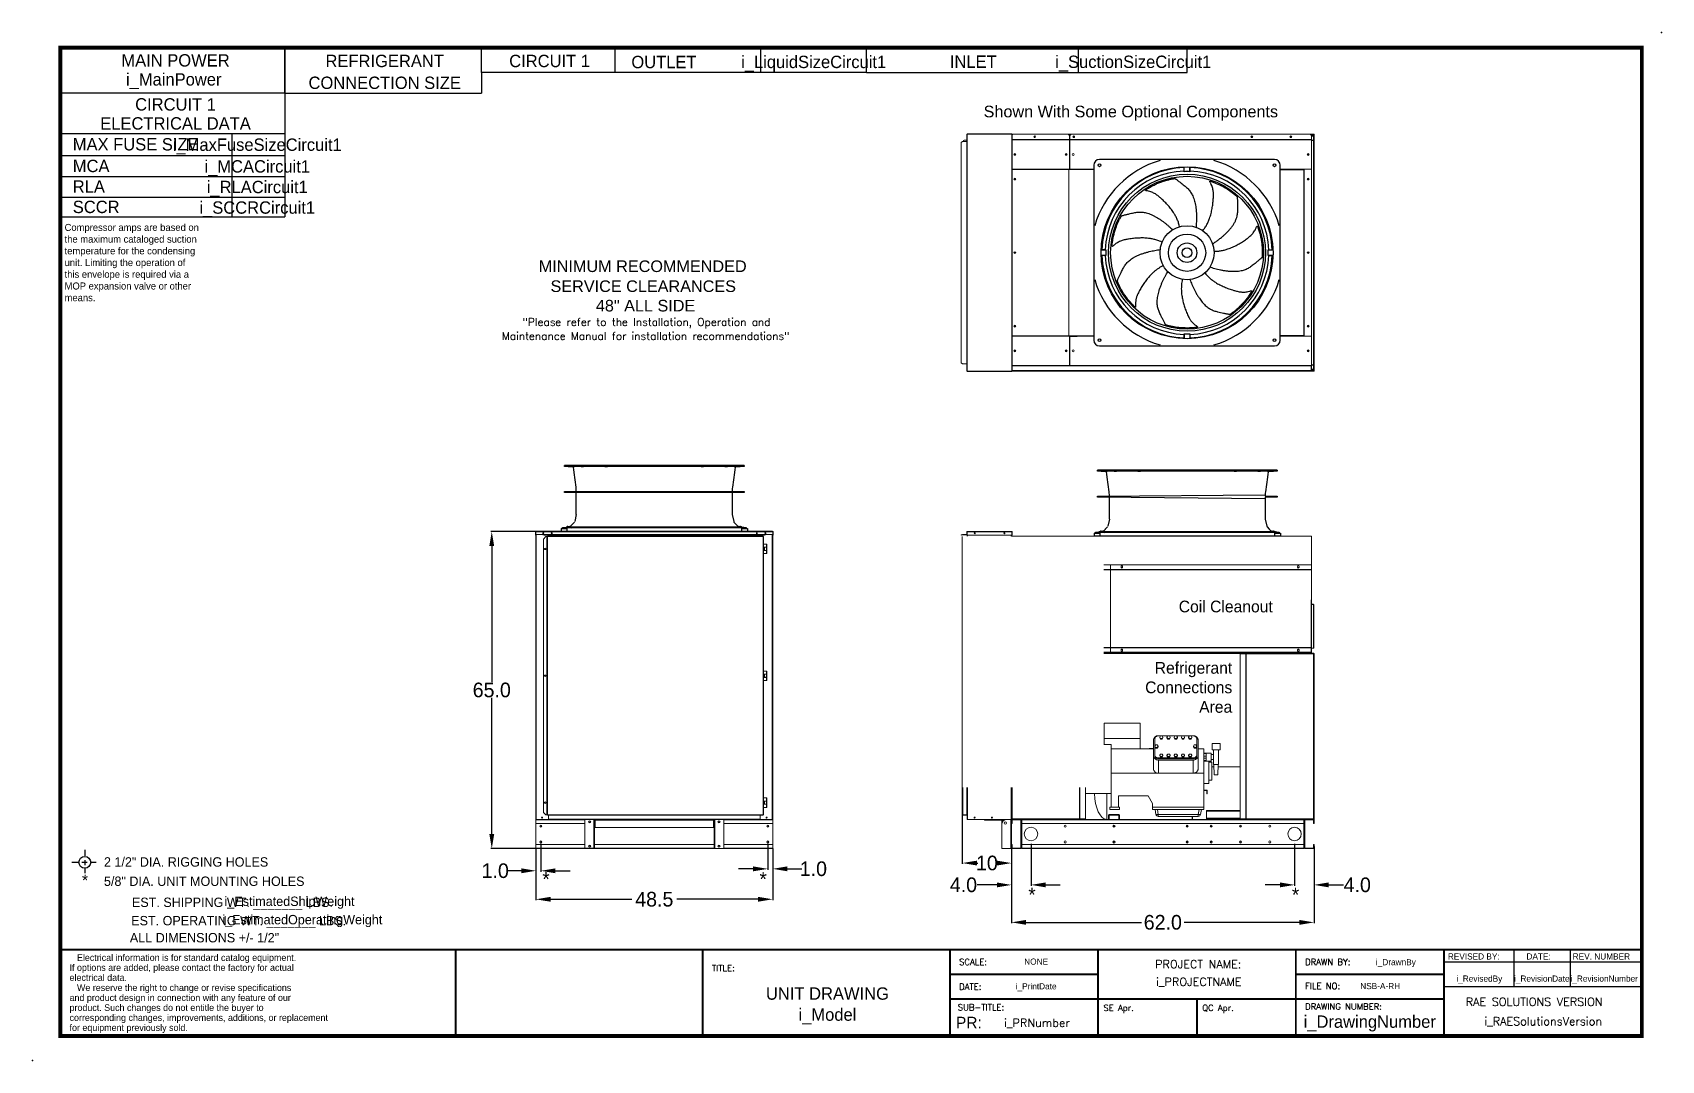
# Model space of a CAD drawing. Header units: inches. Extents: x 660 to 993, y -260 to -49.
import ezdxf
from ezdxf.enums import TextEntityAlignment as Align

# ---------------------------------------------------------------- set-up
doc = ezdxf.new("R2010")
doc.units = ezdxf.units.IN
doc.header["$MEASUREMENT"] = 0
doc.header["$PDSIZE"] = -1
for name, color, linetype in [('C1E', 7, 'Continuous'), ('C1RC', 7, 'Continuous'), ('L48', 7, 'Continuous')]:
    doc.layers.add(name, color=color, linetype=linetype)
doc.styles.add('dimentions', font='arial.ttf')
doc.styles.add('SIMPLEX', font='SIMPLEX')
doc.dimstyles.get("Standard").update_dxf_attribs({"dimtxt": 3, "dimasz": 3, "dimexe": 0.18, "dimexo": 0.0625, "dimgap": 0.09, "dimtad": 0, "dimtih": 1, "dimtoh": 1, "dimdec": 1, "dimzin": 0, "dimdsep": 46, "dimtxsty": 'Standard', "dimcen": 0.09, "dimadec": 0, "dimazin": 0, "dimtfac": 1, "dimtdec": 1, "dimtofl": 0, "dimtmove": 0, "dimatfit": 3, "dimfxl": 1, "dimtolj": 1, "dimtzin": 0, "dimarcsym": 0})

msp = doc.modelspace()

# ---------------------------------------------------------------- texts
at = {"color": 7, "lineweight": 25}
for s, height, style, p in [('Shown With Some Optional Components', 2.376, 'dimentions', (854.63, -66.56)), ('MINIMUM RECOMMENDED', 2.376, 'dimentions', (763.5, -98.26)), ('SERVICE CLEARANCES', 2.376, 'dimentions', (765.91, -102.35)), ('48" ALL SIDE ', 2.376, 'dimentions', (775.2, -106.34)), ('SCALE:', 1.266, 'SIMPLEX', (849.62, -240.26)), ('DRAWN BY:', 1.266, 'SIMPLEX', (920.49, -240.26)), ('TITLE:', 1.266, 'SIMPLEX', (798.99, -241.52)), ('DATE:', 1.266, 'SIMPLEX', (849.62, -245.32)), ('FILE NO:', 1.266, 'SIMPLEX', (920.49, -245.2)), ('SUB-TITLE:', 1.266, 'SIMPLEX', (849.34, -249.55)), ('SE Apr.', 1.266, 'SIMPLEX', (879.17, -249.67)), ('QC Apr.', 1.266, 'SIMPLEX', (899.42, -249.67)), ('DRAWING NUMBER:', 1.2656, 'SIMPLEX', (920.49, -249.39)), ('RAE SOLUTIONS VERSION', 1.6807, 'SIMPLEX', (953.4, -248.63))]:
    msp.add_text(s, height=height, dxfattribs=dict(at, style=style)).set_placement(p)
at = {"color": 7, "lineweight": 25, "style": 'SIMPLEX'}
for s, height, p in [('"Please refer to the Installation, Operation and', 1.5777, (785.59, -109.29)), ('Maintenance Manual for installation recommendations"', 1.5777, (785.4, -112.15)), ('PROJECT NAME:', 1.6807, (898.6, -240.93)), ('i_PROJECTNAME', 1.6807, (898.72, -244.53)), ('i_PRNumber', 1.681, (865.57, -252.95)), ('i_RAESolutionsVersion', 1.6807, (969.26, -252.62))]:
    msp.add_text(s, height=height, dxfattribs=at).set_placement(p, align=Align.CENTER)
at = {"color": 7, "lineweight": 25}
for s, height, p in [('2 1/2" DIA. RIGGING HOLES', 1.9237, (674.43, -220.1)), ('5/8" DIA. UNIT MOUNTING HOLES', 1.9237, (674.43, -224.05)), ('If options are added, please contact the factory for actual', 1.3641, (667.38, -241.46)), ('   Electrical information is for standard catalog equipment.', 1.3641, (667.38, -239.42)), ('REVISED BY:', 1.2656, (949.73, -239.13)), ('DATE:', 1.266, (965.84, -239.13)), ('REV. NUMBER', 1.2656, (975.31, -239.13)), ('electrical data.', 1.3641, (667.38, -243.51)), ('and product design in connection with any feature of our', 1.3641, (667.38, -247.63)), ('   We reserve the right to change or revise specifications', 1.3641, (667.38, -245.58)), ('product. Such changes do not entitle the buyer to', 1.3641, (667.38, -249.67)), ('for equipment previously sold.', 1.3641, (667.38, -253.77)), ('corresponding changes, improvements, additions, or replacement ', 1.3641, (667.38, -251.72))]:
    msp.add_text(s, height=height, dxfattribs=at).set_placement(p)
for s, height, p in [('*', 2.37, (670.55, -224.08)), ('EST. SHIPPING WT. _______ LBS.', 1.9237, (700.75, -228.37)), ('i_EstimatedShipWeight', 1.926, (712.44, -228.16)), ('EST. OPERATING WT. _______ LBS.', 1.9237, (702.03, -232.13)), ('i_EstimatedOperatingWeight', 1.9237, (715.07, -231.92)), ('ALL DIMENSIONS +/- 1/2"', 1.9237, (695.02, -235.62)), ('NONE', 1.266, (865.39, -240.19)), ('i_DrawnBy', 1.266, (939.08, -240.3)), ('i_RevisedBy', 1.2656, (956.18, -243.67)), ('i_RevisionDate', 1.2656, (968.98, -243.67)), ('i_RevisionNumber', 1.2656, (981.76, -243.67)), ('UNIT DRAWING', 2.5312, (822.64, -247.37)), ('i_PrintDate', 1.2656, (865.39, -245.25)), ('NSB-A-RH', 1.266, (935.87, -245.2)), ('i_Model', 2.531, (822.64, -251.68)), ('i_DrawingNumber', 2.5312, (933.73, -253.12))]:
    msp.add_text(s, height=height, dxfattribs=at).set_placement(p, align=Align.CENTER)
at = {"color": 7, "text_generation_flag": 2}
for p in [(765.74, -224.1), (865.29, -227.3), (919.28, -227.3)]:
    msp.add_text('*', height=2.89, dxfattribs=at).set_placement(p)
at = {"color": 7}
msp.add_text('*', height=2.89, dxfattribs=at).set_placement((808.72, -224.1))
at = {"color": 7, "lineweight": 25}
msp.add_text('PR:', height=2.373, dxfattribs=at).set_placement((854.26, -253.24), align=Align.RIGHT)
at = {"color": 7, "insert": (665.83, -88.4), "char_height": 1.44, "attachment_point": 1}
msp.add_mtext_dynamic_manual_height_columns(' Compressor amps are based on \\P the maximum cataloged suction \\P temperature for the condensing \\P unit. Limiting the operation of \\P this envelope is required via a \\P MOP expansion valve or other \\P means.', width=45.7799, gutter_width=144.43, heights=[29.63], dxfattribs=at)
at = {"color": 7, "char_height": 2.4, "attachment_point": 9}
for s, insert in [('Coil Cleanout', (913.87, -168.03)), ('Refrigerant\\PConnections\\PArea', (905.56, -188.6))]:
    msp.add_mtext(s, dxfattribs=dict(at, insert=insert))
at = {"layer": 'C1E', "color": 7, "lineweight": 25}
for s, height, p in [('MAIN POWER', 2.531, (689.09, -56.15)), ('i_MainPower', 2.5312, (688.72, -60.05)), ('CIRCUIT 1', 2.531, (689.09, -65.17)), ('ELECTRICAL DATA', 2.5312, (689.09, -69.07)), ('i_MaxFuseSizeCircuit1', 2.5312, (705.83, -73.43)), ('i_MCACircuit1', 2.5312, (705.83, -77.88)), ('i_RLACircuit1', 2.5312, (705.83, -82.1)), ('i_SCCRCircuit1', 2.5312, (705.83, -86.31))]:
    msp.add_text(s, height=height, dxfattribs=at).set_placement(p, align=Align.CENTER)
for s, height, p in [('MAX FUSE SIZE', 2.5312, (668.04, -73.35)), ('MCA', 2.531, (668.04, -77.79)), ('RLA', 2.531, (668.04, -82.01)), ('SCCR', 2.531, (668.04, -86.18))]:
    msp.add_text(s, height=height, dxfattribs=at).set_placement(p)
at = {"layer": 'C1RC', "color": 7, "lineweight": 25}
for s, height, p in [('REFRIGERANT', 2.5312, (731.94, -56.27)), ('CIRCUIT 1', 2.531, (765.72, -56.28)), ('i_LiquidSizeCircuit1', 2.5312, (819.81, -56.47)), ('INLET', 2.531, (852.51, -56.42)), ('i_SuctionSizeCircuit1', 2.5312, (885.28, -56.45)), ('CONNECTION SIZE', 2.5312, (731.94, -60.75))]:
    msp.add_text(s, height=height, dxfattribs=at).set_placement(p, align=Align.CENTER)
msp.add_text('OUTLET', height=2.531, dxfattribs=at).set_placement((782.47, -57.25), align=Align.BOTTOM_LEFT)

# ---------------------------------------------------------------- blocks, each defined once
blk = doc.blocks.new('*D24')
at = {"color": 0, "lineweight": -2}
for p, q in [((762.92, -216.47), (762.92, -226.97)), ((811.42, -216.47), (811.42, -226.97)), ((765.92, -226.79), (782.58, -226.79)), ((808.42, -226.79), (791.76, -226.79))]:
    blk.add_line(p, q, dxfattribs=at)
at = {"color": 0}
for points in [[(765.92, -226.29), (765.92, -227.29), (762.92, -226.79)], [(808.42, -226.29), (808.42, -227.29), (811.42, -226.79)]]:
    blk.add_solid(points, dxfattribs=at)
at = {"layer": 'Defpoints', "color": 0}
for p in [(762.92, -216.41), (811.42, -216.41), (762.92, -226.79)]:
    blk.add_point(p, dxfattribs=at)
at = {"color": 0, "insert": (787.17, -226.79), "char_height": 3, "attachment_point": 5}
blk.add_mtext('\\A1;48.5', dxfattribs=at)
blk = doc.blocks.new('*D25')
at = {"color": 0, "lineweight": -2}
for p, q in [((811.36, -151.41), (753.69, -151.41)), ((753.87, -154.41), (753.87, -182.32)), ((753.87, -213.41), (753.87, -185.5)), ((787.11, -216.41), (753.69, -216.41))]:
    blk.add_line(p, q, dxfattribs=at)
at = {"color": 0}
for points in [[(753.37, -154.41), (754.37, -154.41), (753.87, -151.41)], [(753.37, -213.41), (754.37, -213.41), (753.87, -216.41)]]:
    blk.add_solid(points, dxfattribs=at)
at = {"layer": 'Defpoints', "color": 0}
for p in [(753.87, -151.41), (811.42, -151.41), (787.17, -216.41)]:
    blk.add_point(p, dxfattribs=at)
at = {"color": 0, "insert": (753.87, -183.91), "char_height": 3, "attachment_point": 5}
blk.add_mtext('\\A1;65.0', dxfattribs=at)
blk = doc.blocks.new('*D26')
at = {"color": 0, "lineweight": -2}
for p, q in [((811.42, -216.37), (811.42, -220.73)), ((810.42, -217.47), (810.42, -220.73)), ((807.42, -220.55), (804.42, -220.55)), ((814.42, -220.55), (817.42, -220.55))]:
    blk.add_line(p, q, dxfattribs=at)
at = {"color": 0}
for points in [[(807.42, -220.05), (807.42, -221.05), (810.42, -220.55)], [(814.42, -220.05), (814.42, -221.05), (811.42, -220.55)]]:
    blk.add_solid(points, dxfattribs=at)
at = {"layer": 'Defpoints', "color": 0}
for p in [(811.42, -216.31), (810.42, -217.41), (811.42, -220.55)]:
    blk.add_point(p, dxfattribs=at)
at = {"color": 0, "insert": (819.76, -220.55), "char_height": 3, "attachment_point": 5}
blk.add_mtext('\\A1;1.0', dxfattribs=at)
blk = doc.blocks.new('*D27')
at = {"color": 0, "lineweight": -2}
for p, q in [((762.92, -216.54), (762.92, -221.13)), ((763.92, -217.47), (763.92, -221.13)), ((759.92, -220.95), (756.92, -220.95)), ((766.92, -220.95), (769.92, -220.95))]:
    blk.add_line(p, q, dxfattribs=at)
at = {"color": 0}
for points in [[(759.92, -220.45), (759.92, -221.45), (762.92, -220.95)], [(766.92, -220.45), (766.92, -221.45), (763.92, -220.95)]]:
    blk.add_solid(points, dxfattribs=at)
at = {"layer": 'Defpoints', "color": 0}
for p in [(762.92, -216.47), (763.92, -217.41), (762.92, -220.95)]:
    blk.add_point(p, dxfattribs=at)
at = {"color": 0, "insert": (754.58, -220.95), "char_height": 3, "attachment_point": 5}
blk.add_mtext('\\A1;1.0', dxfattribs=at)
blk = doc.blocks.new('*D20')
at = {"color": 0, "lineweight": -2}
for p, q in [((860.34, -215.98), (860.34, -231.7)), ((922.33, -215.98), (922.33, -231.7)), ((863.34, -231.52), (887, -231.52)), ((919.33, -231.52), (895.68, -231.52))]:
    blk.add_line(p, q, dxfattribs=at)
at = {"color": 0}
for points in [[(863.34, -231.02), (863.34, -232.02), (860.34, -231.52)], [(919.33, -231.02), (919.33, -232.02), (922.33, -231.52)]]:
    blk.add_solid(points, dxfattribs=at)
at = {"layer": 'Defpoints', "color": 0}
for p in [(860.34, -215.92), (922.33, -215.92), (860.34, -231.52)]:
    blk.add_point(p, dxfattribs=at)
at = {"color": 0, "insert": (891.34, -231.52), "char_height": 3, "attachment_point": 5}
blk.add_mtext('\\A1;62.0', dxfattribs=at)
blk = doc.blocks.new('*D21')
at = {"color": 0, "lineweight": -2}
for p, q in [((860.34, -216.47), (860.34, -224.02)), ((864.34, -217.47), (864.34, -224.02)), ((857.34, -223.84), (853.34, -223.84)), ((867.34, -223.84), (870.34, -223.84))]:
    blk.add_line(p, q, dxfattribs=at)
at = {"color": 0}
for points in [[(857.34, -223.34), (857.34, -224.34), (860.34, -223.84)], [(867.34, -223.34), (867.34, -224.34), (864.34, -223.84)]]:
    blk.add_solid(points, dxfattribs=at)
at = {"layer": 'Defpoints', "color": 0}
for p in [(860.34, -216.41), (864.34, -217.41), (860.34, -223.84)]:
    blk.add_point(p, dxfattribs=at)
at = {"color": 0, "insert": (850.5, -223.84), "char_height": 3, "attachment_point": 5}
blk.add_mtext('\\A1;4.0', dxfattribs=at)
blk = doc.blocks.new('*D22')
at = {"color": 0, "lineweight": -2}
for p, q in [((922.33, -216.37), (922.33, -224.02)), ((918.33, -217.47), (918.33, -224.02)), ((915.33, -223.84), (912.33, -223.84)), ((925.33, -223.84), (928.33, -223.84))]:
    blk.add_line(p, q, dxfattribs=at)
at = {"color": 0}
for points in [[(915.33, -223.34), (915.33, -224.34), (918.33, -223.84)], [(925.33, -223.34), (925.33, -224.34), (922.33, -223.84)]]:
    blk.add_solid(points, dxfattribs=at)
at = {"layer": 'Defpoints', "color": 0}
for p in [(922.33, -216.31), (918.33, -217.41), (922.33, -223.84)]:
    blk.add_point(p, dxfattribs=at)
at = {"color": 0, "insert": (931.17, -223.84), "char_height": 3, "attachment_point": 5}
blk.add_mtext('\\A1;4.0', dxfattribs=at)
blk = doc.blocks.new('*D23')
at = {"color": 0, "lineweight": -2}
for p, q in [((850.27, -209.57), (850.27, -219.55)), ((860.34, -216.47), (860.34, -219.55)), ((853.27, -219.37), (853.46, -219.37)), ((857.34, -219.37), (857.14, -219.37))]:
    blk.add_line(p, q, dxfattribs=at)
at = {"color": 0}
for points in [[(853.27, -218.87), (853.27, -219.87), (850.27, -219.37)], [(857.34, -218.87), (857.34, -219.87), (860.34, -219.37)]]:
    blk.add_solid(points, dxfattribs=at)
at = {"layer": 'Defpoints', "color": 0}
for p in [(850.27, -209.51), (860.34, -216.41), (850.27, -219.37)]:
    blk.add_point(p, dxfattribs=at)
at = {"color": 0, "insert": (855.3, -219.37), "char_height": 3, "attachment_point": 5}
blk.add_mtext('\\A1;10', dxfattribs=at)

# ---------------------------------------------------------------- dimensions: what is measured, and where the dimension line sits
at = {"color": 7}
dim = msp.add_linear_dim(base=(753.87, -151.41), p1=(787.17, -216.41), p2=(811.42, -151.41), angle=90, dimstyle='Standard', override={"dimrnd": 0}, dxfattribs=at)
dim.commit()
dim.dimension.update_dxf_attribs({"geometry": '*D25', "text_midpoint": (753.87, -183.91), "dimtype": 160})
dim = msp.add_linear_dim(base=(850.27, -219.37), p1=(860.34, -216.41), p2=(850.27, -209.51), text='10', dimstyle='Standard', dxfattribs=at)
dim.commit()
dim.dimension.update_dxf_attribs({"geometry": '*D23', "text_midpoint": (855.3, -219.37)})
for base, p1, p2, picture, middle in [((762.92, -220.95), (763.92, -217.41), (762.92, -216.47), '*D27', (754.58, -220.95)), ((762.92, -226.79), (811.42, -216.41), (762.92, -216.41), '*D24', (787.17, -226.79)), ((811.42, -220.55), (810.42, -217.41), (811.42, -216.31), '*D26', (819.76, -220.55))]:
    dim = msp.add_linear_dim(base=base, p1=p1, p2=p2, angle=180, dimstyle='Standard', dxfattribs=at)
    dim.commit()
    dim.dimension.update_dxf_attribs({"geometry": picture, "text_midpoint": middle})
for base, p1, p2, picture, middle in [((860.34, -223.84), (864.34, -217.41), (860.34, -216.41), '*D21', (850.5, -223.84)), ((860.34, -231.52), (922.33, -215.92), (860.34, -215.92), '*D20', (891.34, -231.52))]:
    dim = msp.add_linear_dim(base=base, p1=p1, p2=p2, dimstyle='Standard', dxfattribs=at)
    dim.commit()
    dim.dimension.update_dxf_attribs({"geometry": picture, "text_midpoint": middle, "dimtype": 160})
dim = msp.add_linear_dim(base=(922.33, -223.84), p1=(918.33, -217.41), p2=(922.33, -216.31), dimstyle='Standard', dxfattribs=at)
dim.commit()
dim.dimension.update_dxf_attribs({"geometry": '*D22', "text_midpoint": (931.17, -223.84)})

# ---------------------------------------------------------------- linework, layer by layer
at = {"color": 7, "lineweight": 25}
for p, q in [((989.47, -254.81), (989.47, -52.31)), ((670.5, -216.63), (670.5, -217.9)), ((667.85, -219.21), (669.15, -219.21)), ((669.89, -219.21), (670.99, -219.21)), ((670.5, -218.8), (670.5, -219.77)), ((671.73, -219.21), (672.84, -219.21)), ((670.5, -220.46), (670.5, -221.46)), ((746.47, -254.81), (746.47, -237.09)), ((797.09, -254.81), (797.09, -237.09)), ((847.72, -237.09), (948.97, -237.09)), ((847.72, -254.81), (847.72, -237.09)), ((878.09, -237.09), (878.09, -254.81)), ((918.59, -237.09), (918.59, -247.22)), ((948.97, -237.09), (948.97, -254.81)), ((948.97, -237.09), (989.47, -237.09)), ((948.97, -237.09), (948.97, -239.63)), ((948.97, -239.63), (989.47, -239.63)), ((963.26, -237.09), (963.26, -244.69)), ((974.77, -237.09), (974.77, -244.69)), ((878.09, -242.16), (847.72, -242.16)), ((918.59, -242.16), (948.97, -242.16)), ((918.59, -247.22), (918.59, -242.16)), ((948.97, -244.69), (989.47, -244.69)), ((948.97, -247.22), (847.72, -247.22)), ((898.34, -247.22), (898.34, -254.81)), ((918.59, -247.22), (918.59, -254.81))]:
    msp.add_line(p, q, dxfattribs=at)
at = {"color": 7, "linetype": 'Continuous', "lineweight": 25}
for p, q in [((877.2, -76.39), (877.2, -112.22)), ((914.21, -75.21), (878.38, -75.21)), ((895.71, -77.71), (895.71, -76.7)), ((896.89, -76.7), (896.89, -77.71)), ((915.39, -112.22), (915.39, -76.39)), ((895.7, -77.56), (895.7, -76.86)), ((895.7, -77.56), (895.71, -77.71)), ((896.89, -77.56), (896.9, -76.86)), ((896.89, -77.71), (896.89, -77.56)), ((878.69, -93.71), (879.7, -93.71)), ((879.7, -94.89), (878.69, -94.89)), ((879.56, -93.71), (878.85, -93.7)), ((879.56, -94.9), (878.85, -94.9)), ((879.7, -93.71), (879.56, -93.71)), ((879.56, -94.9), (879.7, -94.89)), ((913.04, -93.71), (912.89, -93.71)), ((912.89, -93.71), (913.9, -93.71)), ((913.9, -94.89), (912.89, -94.89)), ((912.89, -94.89), (913.04, -94.9)), ((913.04, -93.71), (913.74, -93.7)), ((913.04, -94.9), (913.74, -94.9)), ((878.38, -113.4), (914.21, -113.4)), ((895.71, -110.9), (895.7, -111.04)), ((895.7, -111.04), (895.7, -111.75)), ((895.71, -111.91), (895.71, -110.9)), ((896.89, -111.04), (896.89, -110.9)), ((896.89, -110.9), (896.89, -111.91)), ((896.89, -111.04), (896.9, -111.75)), ((768.75, -138.14), (768.75, -137.91)), ((800.17, -137.91), (768.75, -137.91)), ((769.4, -138.14), (768.75, -138.14)), ((800.17, -138.14), (768.75, -138.14)), ((770.45, -138.15), (770.21, -138.15)), ((770.67, -138.74), (770.61, -138.29)), ((770.74, -139.37), (770.65, -138.74)), ((771.15, -142.33), (770.74, -139.37)), ((805.56, -137.91), (800.17, -137.91)), ((805.56, -138.14), (800.17, -138.14)), ((803.57, -139.37), (803.16, -142.33)), ((803.66, -138.74), (803.57, -139.37)), ((803.71, -138.29), (803.64, -138.74)), ((804.1, -138.15), (803.86, -138.15)), ((805.56, -138.14), (804.91, -138.14)), ((805.56, -137.91), (805.56, -138.14)), ((877.95, -139.09), (877.95, -138.86)), ((909.37, -138.86), (877.95, -138.86)), ((878.6, -139.09), (877.95, -139.09)), ((909.37, -139.09), (877.95, -139.09)), ((879.65, -139.1), (879.41, -139.1)), ((879.87, -139.69), (879.8, -139.24)), ((879.94, -140.32), (879.85, -139.69)), ((914.76, -138.86), (909.37, -138.86)), ((914.76, -139.09), (909.37, -139.09)), ((912.86, -139.69), (912.77, -140.32)), ((912.9, -139.24), (912.84, -139.69)), ((913.3, -139.1), (913.06, -139.1)), ((914.76, -139.09), (914.11, -139.09)), ((914.76, -138.86), (914.76, -139.09)), ((768.75, -143.23), (803.12, -143.21)), ((768.75, -143.45), (768.75, -143.23)), ((803.12, -143.47), (768.75, -143.45)), ((771.19, -143.21), (771.19, -142.87)), ((771.19, -147.93), (771.19, -143.47)), ((803.12, -142.87), (803.12, -143.21)), ((803.12, -143.21), (805.56, -143.23)), ((805.56, -143.45), (803.12, -143.47)), ((803.12, -143.47), (803.12, -147.93)), ((805.56, -143.23), (805.56, -143.45)), ((880.35, -143.28), (879.93, -140.32)), ((912.77, -140.32), (912.36, -143.28)), ((877.95, -144.18), (912.32, -143.88)), ((877.95, -144.4), (877.95, -144.18)), ((912.32, -144.7), (877.95, -144.4)), ((880.39, -144.16), (880.39, -143.83)), ((880.39, -148.88), (880.39, -144.42)), ((912.32, -143.83), (912.32, -144.16)), ((912.32, -144.16), (914.76, -144.18)), ((914.76, -144.4), (912.32, -144.42)), ((912.32, -144.42), (912.32, -148.88)), ((914.76, -144.18), (914.76, -144.4)), ((770.37, -149.99), (770.03, -150.33)), ((770.35, -149.99), (770.82, -149.53)), ((771.19, -147.93), (770.86, -149.36)), ((803.12, -147.93), (803.45, -149.36)), ((803.45, -149.36), (803.49, -149.53)), ((803.49, -149.53), (803.96, -149.99)), ((804.28, -150.33), (803.94, -149.99)), ((880.39, -148.88), (880.06, -150.31)), ((912.32, -148.88), (912.65, -150.31)), ((768.06, -150.82), (768.06, -151.41)), ((768.06, -150.82), (769.24, -150.82)), ((769.24, -151.41), (768.06, -151.41)), ((768.35, -150.59), (768.43, -150.59)), ((768.36, -150.76), (768.35, -150.59)), ((768.37, -150.76), (768.37, -150.59)), ((768.43, -150.59), (769.08, -150.58)), ((769.08, -150.59), (769.08, -150.51)), ((769.08, -150.51), (769.82, -150.51)), ((769.08, -150.59), (769.09, -150.59)), ((769.09, -150.59), (769.15, -150.59)), ((769.24, -150.82), (769.24, -151.41)), ((805.07, -151.41), (769.24, -151.41)), ((769.28, -150.51), (769.28, -150.48)), ((769.28, -150.48), (769.68, -150.48)), ((769.44, -150.39), (769.44, -150.39)), ((769.68, -150.48), (769.75, -150.48)), ((770.03, -150.33), (769.75, -150.48)), ((769.75, -150.48), (769.75, -150.51)), ((769.82, -150.51), (769.95, -150.51)), ((769.95, -150.51), (769.95, -150.59)), ((804.36, -150.55), (769.95, -150.55)), ((769.95, -150.58), (804.36, -150.58)), ((770.12, -150.82), (770.12, -150.82)), ((804.56, -150.48), (804.28, -150.33)), ((804.36, -150.59), (804.36, -150.51)), ((804.36, -150.51), (805.1, -150.51)), ((804.56, -150.51), (804.56, -150.48)), ((804.56, -150.48), (804.96, -150.48)), ((804.7, -150.39), (804.7, -150.39)), ((804.71, -150.39), (804.71, -150.39)), ((804.76, -150.4), (804.76, -150.39)), ((804.78, -150.39), (804.78, -150.39)), ((804.86, -150.39), (804.86, -150.39)), ((804.89, -150.39), (804.88, -150.39)), ((804.88, -150.39), (804.88, -150.4)), ((804.89, -150.4), (804.89, -150.39)), ((804.89, -150.39), (804.89, -150.39)), ((804.89, -150.39), (804.89, -150.39)), ((804.96, -150.48), (805.03, -150.48)), ((805.03, -150.48), (805.03, -150.51)), ((805.07, -151.41), (805.07, -150.82)), ((805.07, -150.82), (806.25, -150.82)), ((806.25, -151.41), (805.07, -151.41)), ((805.1, -150.51), (805.23, -150.51)), ((805.16, -150.59), (805.22, -150.59)), ((805.22, -150.59), (805.22, -150.59)), ((805.23, -150.51), (805.23, -150.59)), ((805.23, -150.58), (805.88, -150.59)), ((805.88, -150.59), (805.96, -150.59)), ((805.94, -150.76), (805.94, -150.59)), ((805.96, -150.59), (805.96, -150.59)), ((805.96, -150.59), (805.96, -150.76)), ((806.25, -150.82), (806.25, -151.41)), ((877.26, -151.77), (877.26, -152.36)), ((877.26, -151.77), (878.44, -151.77)), ((878.44, -152.36), (877.26, -152.36)), ((877.55, -151.54), (877.63, -151.54)), ((877.55, -151.71), (877.55, -151.55)), ((877.57, -151.71), (877.57, -151.55)), ((877.63, -151.54), (878.28, -151.53)), ((878.28, -151.54), (878.28, -151.46)), ((878.28, -151.46), (879.02, -151.46)), ((878.28, -151.54), (878.29, -151.54)), ((878.29, -151.54), (878.34, -151.54)), ((878.44, -151.77), (878.44, -152.36)), ((914.27, -152.36), (878.44, -152.36)), ((878.48, -151.46), (878.48, -151.43)), ((878.48, -151.43), (878.88, -151.43)), ((878.63, -151.34), (878.63, -151.34)), ((878.88, -151.43), (878.94, -151.43)), ((879.23, -151.28), (878.94, -151.43)), ((878.94, -151.43), (878.95, -151.46)), ((879.02, -151.46), (879.14, -151.46)), ((879.14, -151.46), (879.14, -151.54)), ((913.56, -151.5), (879.14, -151.5)), ((879.14, -151.53), (913.56, -151.53)), ((879.57, -150.94), (879.23, -151.28)), ((879.32, -151.77), (879.32, -151.77)), ((879.55, -150.94), (880.02, -150.48)), ((912.65, -150.31), (912.69, -150.48)), ((912.69, -150.48), (913.16, -150.94)), ((913.47, -151.28), (913.14, -150.94)), ((913.76, -151.43), (913.47, -151.28)), ((913.56, -151.54), (913.56, -151.46)), ((913.56, -151.46), (914.3, -151.46)), ((913.76, -151.46), (913.76, -151.43)), ((913.76, -151.43), (914.16, -151.43)), ((913.89, -151.34), (913.89, -151.34)), ((913.9, -151.34), (913.9, -151.34)), ((913.95, -151.35), (913.95, -151.34)), ((913.98, -151.34), (913.98, -151.35)), ((914.05, -151.34), (914.05, -151.34)), ((914.08, -151.34), (914.07, -151.34)), ((914.07, -151.34), (914.07, -151.35)), ((914.08, -151.35), (914.08, -151.34)), ((914.09, -151.34), (914.09, -151.34)), ((914.09, -151.34), (914.09, -151.35)), ((914.16, -151.43), (914.23, -151.43)), ((914.23, -151.43), (914.23, -151.46)), ((914.27, -152.36), (914.27, -151.77)), ((914.27, -151.77), (915.45, -151.77)), ((915.45, -152.36), (914.27, -152.36)), ((914.3, -151.46), (914.43, -151.46)), ((914.36, -151.54), (914.42, -151.54)), ((914.42, -151.54), (914.42, -151.54)), ((914.43, -151.46), (914.43, -151.54)), ((914.43, -151.53), (915.07, -151.54)), ((915.07, -151.54), (915.16, -151.54)), ((915.13, -151.71), (915.14, -151.55)), ((915.16, -151.55), (915.15, -151.71)), ((915.16, -151.54), (915.16, -151.55)), ((915.45, -151.77), (915.45, -152.36))]:
    msp.add_line(p, q, dxfattribs=at)
at = {"color": 7, "linetype": 'Continuous', "lineweight": 15}
for p, q in [((762.92, -151.49), (762.84, -151.49)), ((762.84, -152.16), (762.84, -151.49)), ((762.84, -152.16), (762.92, -152.16)), ((762.92, -151.41), (811.42, -151.41)), ((762.92, -151.49), (762.92, -151.41)), ((762.92, -151.49), (811.42, -151.49)), ((762.92, -152.02), (762.92, -151.49)), ((762.92, -152.16), (762.92, -151.49)), ((762.92, -152.02), (764.36, -152.02)), ((762.92, -152.02), (762.92, -210.41)), ((763, -210.41), (763, -152.02)), ((764.36, -152.02), (809.98, -152.02)), ((764.36, -152.03), (764.36, -152.02)), ((809.98, -152.03), (764.36, -152.03)), ((764.36, -152.06), (764.36, -152.03)), ((764.36, -152.06), (764.61, -152.08)), ((764.36, -152.06), (764.36, -152.14)), ((764.36, -152.14), (764.61, -152.15)), ((764.95, -152.47), (764.45, -152.97)), ((764.45, -209.01), (764.45, -152.97)), ((809.73, -152.08), (764.61, -152.08)), ((764.61, -152.08), (764.61, -152.15)), ((809.73, -152.15), (764.61, -152.15)), ((764.95, -152.47), (765.18, -152.47)), ((765.26, -152.47), (765.18, -152.47)), ((765.18, -152.47), (765.18, -209.51)), ((765.18, -209.51), (765.18, -152.47)), ((765.18, -152.47), (765.18, -152.47)), ((809.44, -152.39), (765.26, -152.39)), ((765.26, -152.39), (765.26, -152.47)), ((809.44, -152.47), (765.26, -152.47)), ((765.26, -152.47), (765.26, -209.51)), ((765.47, -152.39), (765.47, -152.15)), ((808.87, -152.15), (808.87, -152.39)), ((809.44, -152.47), (809.44, -152.39)), ((809.44, -152.47), (809.44, -209.51)), ((809.52, -152.47), (809.44, -152.47)), ((809.52, -152.47), (809.52, -209.51)), ((809.73, -152.08), (809.98, -152.06)), ((809.73, -152.08), (809.73, -152.15)), ((809.73, -152.15), (809.98, -152.14)), ((809.98, -152.02), (809.98, -152.03)), ((809.98, -152.02), (811.42, -152.02)), ((809.98, -152.03), (809.98, -152.06)), ((809.98, -152.06), (809.98, -152.14)), ((811.37, -152.16), (811.3, -152.16)), ((811.34, -152.02), (811.34, -210.41)), ((811.42, -151.49), (811.42, -151.41)), ((811.42, -152.02), (811.42, -151.49)), ((811.42, -151.49), (811.5, -151.49)), ((811.42, -151.49), (811.42, -152.16)), ((811.42, -152.02), (811.42, -210.41)), ((811.5, -152.16), (811.42, -152.16)), ((811.5, -151.49), (811.5, -152.16)), ((810.12, -154.02), (809.52, -154.02)), ((810.12, -154.65), (809.52, -154.65)), ((810.12, -155.32), (809.52, -155.32)), ((810.12, -155.95), (809.52, -155.95)), ((809.62, -154.67), (809.62, -155.3)), ((809.74, -154.67), (809.62, -154.67)), ((809.62, -155.3), (809.74, -155.3)), ((809.74, -155.3), (809.74, -154.67)), ((810.12, -154.67), (809.74, -154.67)), ((809.74, -155.3), (810.12, -155.3)), ((809.77, -154.67), (809.77, -154.65)), ((809.77, -155.32), (809.77, -155.3)), ((810.09, -154.65), (810.09, -154.67)), ((810.09, -155.3), (810.09, -155.32)), ((810.12, -154.02), (810.12, -154.65)), ((810.25, -154.02), (810.12, -154.02)), ((810.12, -154.65), (810.25, -154.65)), ((810.12, -154.67), (810.12, -155.3)), ((810.25, -154.67), (810.12, -154.67)), ((810.12, -155.3), (810.25, -155.3)), ((810.12, -155.32), (810.12, -155.95)), ((810.25, -155.32), (810.12, -155.32)), ((810.12, -155.95), (810.25, -155.95)), ((810.25, -154.65), (810.25, -154.02)), ((810.25, -155.3), (810.25, -154.67)), ((810.25, -155.95), (810.25, -155.32)), ((810.12, -180.02), (809.52, -180.02)), ((810.12, -180.02), (810.12, -180.65)), ((810.25, -180.02), (810.12, -180.02)), ((810.25, -180.65), (810.25, -180.02)), ((810.12, -180.65), (809.52, -180.65)), ((810.12, -181.32), (809.52, -181.32)), ((810.12, -181.95), (809.52, -181.95)), ((809.62, -180.67), (809.62, -181.3)), ((809.74, -180.67), (809.62, -180.67)), ((809.62, -181.3), (809.74, -181.3)), ((809.74, -181.3), (809.74, -180.67)), ((810.12, -180.67), (809.74, -180.67)), ((809.74, -181.3), (810.12, -181.3)), ((809.77, -180.67), (809.77, -180.65)), ((809.77, -181.32), (809.77, -181.3)), ((810.09, -180.65), (810.09, -180.67)), ((810.09, -181.3), (810.09, -181.32)), ((810.12, -180.65), (810.25, -180.65)), ((810.12, -180.67), (810.12, -181.3)), ((810.25, -180.67), (810.12, -180.67)), ((810.12, -181.3), (810.25, -181.3)), ((810.12, -181.32), (810.12, -181.95)), ((810.25, -181.32), (810.12, -181.32)), ((810.12, -181.95), (810.25, -181.95)), ((810.25, -181.3), (810.25, -180.67)), ((810.25, -181.95), (810.25, -181.32)), ((810.12, -206.02), (809.52, -206.02)), ((810.12, -206.65), (809.52, -206.65)), ((809.62, -206.67), (809.62, -207.3)), ((809.74, -206.67), (809.62, -206.67)), ((809.74, -207.3), (809.74, -206.67)), ((810.12, -206.67), (809.74, -206.67)), ((809.77, -206.67), (809.77, -206.65)), ((810.09, -206.65), (810.09, -206.67)), ((810.12, -206.02), (810.12, -206.65)), ((810.25, -206.02), (810.12, -206.02)), ((810.12, -206.65), (810.25, -206.65)), ((810.12, -206.67), (810.12, -207.3)), ((810.25, -206.67), (810.12, -206.67)), ((810.25, -206.65), (810.25, -206.02)), ((810.25, -207.3), (810.25, -206.67)), ((764.45, -209.01), (764.95, -209.51)), ((765.18, -209.51), (764.95, -209.51)), ((765.26, -209.51), (765.18, -209.51)), ((765.18, -209.51), (765.18, -209.51)), ((809.44, -209.51), (765.26, -209.51)), ((765.26, -209.51), (765.26, -209.58)), ((765.26, -209.58), (809.44, -209.58)), ((765.47, -210.41), (765.47, -209.58)), ((808.87, -209.58), (808.87, -210.41)), ((809.52, -209.51), (809.44, -209.51)), ((809.44, -209.58), (809.44, -209.51)), ((810.12, -207.32), (809.52, -207.32)), ((810.12, -207.95), (809.52, -207.95)), ((809.62, -207.3), (809.74, -207.3)), ((809.74, -207.3), (810.12, -207.3)), ((809.77, -207.32), (809.77, -207.3)), ((810.09, -207.3), (810.09, -207.32)), ((810.12, -207.3), (810.25, -207.3)), ((810.12, -207.32), (810.12, -207.95)), ((810.25, -207.32), (810.12, -207.32)), ((810.12, -207.95), (810.25, -207.95)), ((810.25, -207.95), (810.25, -207.32)), ((762.92, -210.41), (763, -210.41)), ((762.92, -210.41), (762.92, -210.52)), ((762.92, -210.52), (762.92, -211.29)), ((762.92, -210.52), (772.92, -210.52)), ((762.92, -211.29), (772.92, -211.29)), ((762.92, -215.54), (762.92, -211.29)), ((763, -210.41), (765.47, -210.41)), ((765.47, -210.34), (808.87, -210.34)), ((765.47, -210.41), (808.87, -210.41)), ((772.92, -210.41), (772.92, -216.41)), ((774.78, -210.41), (774.78, -216.41)), ((774.79, -211.41), (774.79, -210.41)), ((774.92, -211.41), (774.79, -211.41)), ((774.79, -211.41), (774.79, -216.41)), ((774.92, -210.55), (774.92, -210.41)), ((774.92, -210.52), (775.06, -210.52)), ((774.92, -210.55), (775.05, -210.55)), ((774.92, -210.55), (774.92, -212.05)), ((774.92, -211.41), (774.92, -216.41)), ((774.92, -212.05), (775.05, -212.05)), ((775.05, -210.55), (775.05, -212.05)), ((775.06, -210.55), (775.05, -210.55)), ((775.06, -212.05), (775.05, -212.05)), ((775.06, -210.41), (775.06, -210.55)), ((775.06, -210.55), (799.28, -210.55)), ((775.06, -210.55), (775.06, -212.05)), ((799.28, -210.55), (775.06, -210.55)), ((775.06, -210.55), (775.06, -210.55)), ((799.28, -212.05), (775.06, -212.05)), ((799.28, -210.41), (799.28, -210.55)), ((799.28, -210.52), (799.42, -210.52)), ((799.28, -210.55), (799.28, -210.55)), ((799.28, -210.55), (799.28, -212.05)), ((799.29, -210.55), (799.28, -210.55)), ((799.29, -212.05), (799.28, -212.05)), ((799.29, -210.55), (799.42, -210.55)), ((799.29, -210.55), (799.29, -212.05)), ((799.29, -212.05), (799.42, -212.05)), ((799.42, -210.55), (799.42, -210.41)), ((799.42, -210.55), (799.42, -212.05)), ((799.42, -211.41), (799.55, -211.41)), ((799.42, -211.41), (799.42, -216.41)), ((799.55, -211.41), (799.55, -210.41)), ((799.55, -211.41), (799.55, -216.41)), ((799.56, -210.41), (799.56, -216.41)), ((801.42, -210.41), (801.42, -216.41)), ((801.42, -210.52), (811.42, -210.52)), ((801.42, -211.29), (811.42, -211.29)), ((808.87, -210.41), (811.34, -210.41)), ((811.34, -210.41), (811.42, -210.41)), ((811.42, -210.41), (811.42, -210.52)), ((811.42, -210.52), (811.42, -211.29)), ((811.42, -215.54), (811.42, -211.29)), ((762.92, -215.54), (772.92, -215.54)), ((762.92, -215.54), (762.92, -216.31)), ((762.92, -216.31), (762.92, -216.41)), ((762.92, -216.31), (772.92, -216.31)), ((762.92, -216.41), (772.92, -216.41)), ((772.92, -216.41), (774.78, -216.41)), ((774.78, -216.41), (774.79, -216.41)), ((774.92, -216.41), (774.79, -216.41)), ((774.92, -215.54), (799.42, -215.54)), ((774.92, -216.31), (799.42, -216.31)), ((774.92, -216.41), (799.42, -216.41)), ((799.42, -216.41), (799.55, -216.41)), ((799.56, -216.41), (799.55, -216.41)), ((801.42, -216.41), (799.56, -216.41)), ((801.42, -215.54), (811.42, -215.54)), ((801.42, -216.31), (811.42, -216.31)), ((801.42, -216.41), (811.42, -216.41)), ((811.42, -215.54), (811.42, -216.31)), ((811.42, -216.31), (811.42, -216.41))]:
    msp.add_line(p, q, dxfattribs=at)
at = {"color": 7}
for p, q in [((763.92, -215.41), (763.92, -217.41)), ((810.42, -215.41), (810.42, -217.41)), ((811.42, -216.41), (810.42, -216.41)), ((864.34, -215.41), (864.34, -217.41)), ((918.33, -215.41), (918.33, -217.41))]:
    msp.add_line(p, q, dxfattribs=at)
at = {"color": 7, "lineweight": 25}
for points, const_width in [([(665.47, -254.81), (989.47, -254.81), (989.47, -52.31), (665.47, -52.31), (665.47, -254.81)], 0.81), ([(746.95, -237.09), (665.47, -237.09)], 0.405), ([(989.47, -237.09), (746.47, -237.09), (746.47, -254.81)], 0.405), ([(797.09, -237.09), (797.09, -254.81)], 0.405), ([(847.72, -237.09), (847.72, -254.81)], 0.405), ([(878.09, -237.09), (878.09, -254.81)], 0.405), ([(918.59, -237.09), (918.59, -254.81)], 0.405), ([(948.97, -254.81), (948.97, -237.09), (989.47, -237.09)], 0.405), ([(878.09, -242.16), (847.72, -242.16)], 0.405), ([(948.97, -242.16), (918.59, -242.16), (918.59, -254.81)], 0.405), ([(948.97, -247.22), (847.72, -247.22)], 0.405), ([(898.34, -247.22), (898.34, -254.81)], 0.405)]:
    msp.add_lwpolyline(points, dxfattribs=dict(at, const_width=const_width))
at = {"color": 7, "linetype": 'Continuous', "lineweight": 25}
for centre, radius in [((878.38, -76.39), 0.285), ((896.3, -94.3), 17.62), ((914.21, -76.39), 0.285), ((896.3, -94.3), 16.08), ((896.3, -94.3), 15.65), ((896.3, -94.3), 5.53), ((896.3, -94.3), 3.82), ((896.3, -94.3), 1), ((878.38, -112.22), 0.285), ((914.21, -112.22), 0.285)]:
    msp.add_circle(centre, radius, dxfattribs=at)
at = {"color": 7, "linetype": 'Continuous', "lineweight": 15}
for centre, radius in [((764.42, -151.79), 0.0995), ((766.17, -151.79), 0.0995), ((808.17, -151.79), 0.0995), ((809.92, -151.79), 0.0995), ((764.81, -154.99), 0.156), ((764.81, -180.99), 0.156), ((764.81, -206.99), 0.156), ((764.17, -210.04), 0.0995), ((810.17, -210.04), 0.0995), ((763.92, -211.79), 0.219), ((763.92, -211.79), 0.156), ((773.92, -210.91), 0.219), ((773.92, -210.91), 0.156), ((800.42, -210.91), 0.219), ((800.42, -210.91), 0.156), ((810.42, -211.79), 0.219), ((810.42, -211.79), 0.156), ((763.92, -215.04), 0.219), ((763.92, -215.04), 0.156), ((773.92, -215.91), 0.219), ((773.92, -215.91), 0.156), ((800.42, -215.91), 0.219), ((800.42, -215.91), 0.156), ((810.42, -215.04), 0.219), ((810.42, -215.04), 0.156)]:
    msp.add_circle(centre, radius, dxfattribs=at)
at = {"color": 7, "lineweight": 25}
msp.add_circle((670.5, -219.21), 1.21, dxfattribs=at)
at = {"color": 7, "linetype": 'Continuous', "lineweight": 25}
for centre, radius, start, end in [((878.38, -76.39), 1.18, 90, 180), ((896.3, -94.3), 19.69, 106.2602, 163.7398), ((896.3, -94.3), 19.69, 16.2602, 73.7398), ((914.21, -76.39), 1.18, 0, 90), ((896.3, -94.3), 17.45, 91.9696, 178.0304), ((896.3, -94.3), 16.75, 92.0296, 177.9704), ((896.3, -94.3), 16.61, 87.9623, 92.0377), ((896.3, -94.3), 16.75, 2.0296, 87.9704), ((896.3, -94.3), 17.45, 1.9696, 88.0304), ((896.3, -94.3), 17.45, 181.9696, 268.0304), ((896.3, -94.3), 16.75, 182.0296, 267.9704), ((896.3, -94.3), 16.61, 177.9623, 182.0377), ((896.3, -94.3), 16.75, 272.0296, 357.9704), ((896.3, -94.3), 17.45, 271.9696, 358.0304), ((896.3, -94.3), 16.61, 357.9623, 2.0377), ((896.3, -94.3), 19.69, 196.2602, 253.7398), ((896.3, -94.3), 19.69, 286.2602, 343.7398), ((878.38, -112.22), 1.18, 180, 270), ((896.3, -94.3), 16.61, 267.9623, 272.0377), ((914.21, -112.22), 1.18, 270, 0), ((767.25, -142.87), 3.94, 0, 8.0002), ((807.06, -142.87), 3.94, 171.9998, 180), ((876.45, -143.83), 3.94, 0, 8.0002), ((916.25, -143.83), 3.94, 171.9998, 180), ((769.51, -150.69), 0.316, 111.9486, 137.4745), ((769.51, -150.69), 0.316, 42.5255, 68.0156), ((805.9, -150.76), 0.0591, 270, 359), ((878.71, -151.64), 0.316, 111.9486, 137.4745), ((878.71, -151.64), 0.316, 42.5255, 68.0156), ((915.09, -151.71), 0.0591, 270, 359)]:
    msp.add_arc(centre, radius, start, end, dxfattribs=at)
at = {"color": 7, "linetype": 'Continuous', "lineweight": 15}
for centre, radius, start, end in [((762.92, -151.49), 0.0757, 90, 180), ((762.92, -151.49), 0.001, 90, 180), ((811.42, -151.49), 0.0757, 0, 90), ((811.42, -151.49), 0.001, 0, 90)]:
    msp.add_arc(centre, radius, start, end, dxfattribs=at)
at = {"color": 7, "linetype": 'Continuous', "lineweight": 25}
for points, knots in [([(895.7, -76.7), (895.7, -76.73), (895.7, -76.79), (895.7, -76.84), (895.7, -76.86)], [0, 0, 0, 0, 0.544044, 1, 1, 1, 1]), ([(896.9, -76.86), (896.9, -76.81), (896.9, -76.76), (896.9, -76.7), (896.9, -76.7)], [0, 0, 0, 0, 0.939345, 1, 1, 1, 1]), ([(888, -81.29), (888.26, -81.14), (888.77, -80.83), (889.55, -80.42), (890.34, -80.06), (891.09, -79.78), (891.78, -79.55), (892.42, -79.37), (893.06, -79.22), (893.5, -79.14), (893.71, -79.11)], [0, 0, 0, 0, 0.140819, 0.280709, 0.420053, 0.55924, 0.668749, 0.778588, 0.888944, 1, 1, 1, 1]), ([(893.71, -79.11), (893.73, -79.1), (893.75, -79.09), (893.8, -79.1), (893.87, -79.13), (893.95, -79.17), (894.04, -79.23), (894.18, -79.34), (894.37, -79.5), (894.62, -79.68), (894.88, -79.87), (895.18, -80.1), (895.52, -80.36), (895.88, -80.65), (896.22, -80.95), (896.52, -81.24), (896.79, -81.56), (897.05, -81.9), (897.28, -82.28), (897.49, -82.7), (897.69, -83.18), (897.85, -83.71), (897.98, -84.25), (898.09, -84.85), (898.17, -85.49), (898.21, -86.16), (898.23, -86.8), (898.23, -87.41), (898.22, -87.99), (898.19, -88.55), (898.17, -88.92), (898.16, -89.09)], [0, 0, 0, 0, 0.012785, 0.023293, 0.032237, 0.041998, 0.051521, 0.061325, 0.087185, 0.113248, 0.139308, 0.165331, 0.206131, 0.246835, 0.281335, 0.315878, 0.350603, 0.385923, 0.422114, 0.459222, 0.503998, 0.549692, 0.595972, 0.642402, 0.699964, 0.755903, 0.809219, 0.859769, 0.908078, 0.954661, 1, 1, 1, 1]), ([(899.51, -89.8), (899.52, -89.79), (899.64, -89.64), (899.92, -89.28), (900.3, -88.68), (900.65, -87.98), (900.9, -87.34), (901.09, -86.77), (901.23, -86.27), (901.35, -85.77), (901.44, -85.27), (901.52, -84.78), (901.59, -84.28), (901.64, -83.78), (901.68, -83.32), (901.71, -82.89), (901.72, -82.38), (901.69, -81.74), (901.53, -80.93), (901.27, -80.3), (901.02, -79.86), (900.94, -79.67), (901.01, -79.6), (901.21, -79.67), (901.3, -79.71)], [0.017767, 0.017767, 0.017767, 0.017767, 0.0213866, 0.0641597, 0.1283194, 0.1924792, 0.2566389, 0.3051983, 0.3537577, 0.4023171, 0.4508765, 0.4994359, 0.5479953, 0.5965548, 0.6451142, 0.6803602, 0.7156063, 0.7860985, 0.8565906, 0.9270828, 0.9453121, 0.9635414, 0.9878471, 1, 1, 1, 1]), ([(901.3, -79.71), (901.52, -79.79), (902.19, -80.04), (903.46, -80.61), (904.83, -81.41), (905.9, -82.22), (906.4, -82.66), (906.57, -82.81)], [0, 0, 0, 0, 0.1111111, 0.3333333, 0.6666667, 0.8888889, 1, 1, 1, 1]), ([(894.78, -88.98), (894.78, -88.97), (894.74, -88.78), (894.63, -88.34), (894.39, -87.67), (894.06, -86.96), (893.72, -86.36), (893.39, -85.86), (893.09, -85.44), (892.77, -85.04), (892.45, -84.65), (892.11, -84.28), (891.76, -83.92), (891.4, -83.56), (891.06, -83.24), (890.75, -82.96), (890.36, -82.63), (889.84, -82.25), (889.1, -81.88), (888.45, -81.69), (887.95, -81.61), (887.75, -81.55), (887.74, -81.45), (887.92, -81.34), (888, -81.29)], [0.017767, 0.017767, 0.017767, 0.017767, 0.0213866, 0.0641597, 0.1283194, 0.1924792, 0.2566389, 0.3051983, 0.3537577, 0.4023171, 0.4508765, 0.4994359, 0.5479953, 0.5965548, 0.6451142, 0.6803602, 0.7156063, 0.7860985, 0.8565906, 0.9270828, 0.9453121, 0.9635414, 0.9878471, 1, 1, 1, 1]), ([(901.53, -92.51), (901.65, -92.43), (901.95, -92.22), (902.45, -91.86), (903.03, -91.42), (903.58, -90.97), (904.1, -90.51), (904.57, -90.06), (905.02, -89.57), (905.44, -89.06), (905.82, -88.52), (906.14, -87.96), (906.39, -87.39), (906.55, -86.87), (906.64, -86.4), (906.7, -85.84), (906.72, -85.14), (906.7, -84.29), (906.68, -83.65), (906.67, -83.23), (906.66, -83.01), (906.63, -82.87), (906.59, -82.82), (906.57, -82.81)], [0.0220508, 0.0220508, 0.0220508, 0.0220508, 0.0641597, 0.1283194, 0.1924792, 0.2566389, 0.3051983, 0.3537577, 0.4023171, 0.4508765, 0.4994359, 0.5479953, 0.5965548, 0.6451142, 0.6803602, 0.7156063, 0.7860985, 0.8565906, 0.9270828, 0.9453121, 0.9635414, 0.9878471, 1, 1, 1, 1]), ([(882.8, -86.85), (882.81, -86.84), (882.82, -86.81), (882.86, -86.78), (882.92, -86.74), (883, -86.71), (883.1, -86.67), (883.28, -86.63), (883.52, -86.57), (883.82, -86.5), (884.13, -86.42), (884.49, -86.32), (884.91, -86.22), (885.37, -86.12), (885.8, -86.04), (886.22, -85.99), (886.64, -85.97), (887.07, -85.98), (887.5, -86.04), (887.97, -86.14), (888.46, -86.28), (888.98, -86.48), (889.49, -86.72), (890.02, -87.01), (890.57, -87.34), (891.12, -87.73), (891.64, -88.11), (892.12, -88.49), (892.56, -88.87), (892.98, -89.24), (893.25, -89.48), (893.38, -89.6)], [0, 0, 0, 0, 0.012785, 0.023293, 0.032237, 0.041999, 0.051521, 0.061325, 0.087185, 0.113248, 0.139308, 0.165331, 0.206131, 0.246835, 0.281335, 0.315878, 0.350603, 0.385922, 0.422114, 0.459222, 0.503998, 0.549692, 0.595972, 0.642402, 0.699964, 0.755903, 0.809219, 0.859769, 0.908078, 0.954661, 1, 1, 1, 1]), ([(880.95, -92.68), (880.99, -92.38), (881.07, -91.79), (881.24, -90.92), (881.45, -90.08), (881.69, -89.32), (881.94, -88.64), (882.2, -88.02), (882.49, -87.43), (882.7, -87.04), (882.8, -86.85)], [0, 0, 0, 0, 0.140819, 0.280709, 0.420053, 0.55924, 0.668749, 0.778588, 0.888944, 1, 1, 1, 1]), ([(901.82, -94.01), (901.84, -94.01), (902.03, -94.01), (902.48, -94), (903.18, -93.92), (903.95, -93.76), (904.61, -93.56), (905.17, -93.35), (905.65, -93.15), (906.12, -92.93), (906.56, -92.7), (907, -92.45), (907.43, -92.2), (907.86, -91.92), (908.24, -91.66), (908.59, -91.42), (909, -91.11), (909.49, -90.69), (910.01, -90.06), (910.34, -89.46), (910.53, -88.99), (910.64, -88.81), (910.73, -88.82), (910.8, -89.02), (910.83, -89.11)], [0.017767, 0.017767, 0.017767, 0.017767, 0.0213866, 0.0641597, 0.1283194, 0.1924792, 0.2566389, 0.3051983, 0.3537577, 0.4023171, 0.4508765, 0.4994359, 0.5479953, 0.5965548, 0.6451142, 0.6803602, 0.7156063, 0.7860985, 0.8565906, 0.9270828, 0.9453121, 0.9635414, 0.9878471, 1, 1, 1, 1]), ([(910.83, -89.11), (910.92, -89.39), (911.11, -89.96), (911.33, -90.82), (911.5, -91.67), (911.62, -92.46), (911.69, -93.18), (911.72, -93.85), (911.72, -94.51), (911.7, -94.95), (911.69, -95.17)], [0, 0, 0, 0, 0.140819, 0.280709, 0.420053, 0.55924, 0.668749, 0.778588, 0.888944, 1, 1, 1, 1]), ([(891.19, -92.17), (891.18, -92.16), (891.01, -92.08), (890.6, -91.89), (889.93, -91.66), (889.16, -91.47), (888.48, -91.37), (887.89, -91.31), (887.36, -91.28), (886.85, -91.28), (886.35, -91.3), (885.85, -91.33), (885.35, -91.37), (884.85, -91.43), (884.39, -91.5), (883.97, -91.57), (883.47, -91.67), (882.84, -91.84), (882.1, -92.18), (881.54, -92.57), (881.17, -92.91), (880.99, -93.03), (880.91, -92.98), (880.93, -92.77), (880.95, -92.68)], [0.017767, 0.017767, 0.017767, 0.017767, 0.0213866, 0.0641597, 0.1283194, 0.1924792, 0.2566389, 0.3051983, 0.3537577, 0.4023171, 0.4508765, 0.4994359, 0.5479953, 0.5965548, 0.6451142, 0.6803602, 0.7156063, 0.7860985, 0.8565906, 0.9270828, 0.9453121, 0.9635414, 0.9878471, 1, 1, 1, 1]), ([(894.88, -95.72), (894.5, -95.35), (894.29, -94.84), (894.29, -93.77), (894.5, -93.26), (895.25, -92.51), (895.76, -92.3), (896.83, -92.3), (897.34, -92.51), (897.72, -92.88)], [0, 0, 0, 0, 0.25, 0.25, 0.5, 0.5, 0.75, 0.75, 1, 1, 1, 1]), ([(897.72, -92.88), (898.09, -93.26), (898.3, -93.77), (898.3, -94.84), (898.09, -95.35), (897.34, -96.1), (896.83, -96.31), (895.76, -96.31), (895.25, -96.1), (894.88, -95.72)], [0, 0, 0, 0, 0.25, 0.25, 0.5, 0.5, 0.75, 0.75, 1, 1, 1, 1]), ([(878.85, -93.7), (878.8, -93.7), (878.75, -93.7), (878.7, -93.7), (878.69, -93.7)], [0, 0, 0, 0, 0.946394, 1, 1, 1, 1]), ([(878.7, -94.9), (878.73, -94.9), (878.78, -94.9), (878.83, -94.9), (878.85, -94.9)], [0, 0, 0, 0, 0.543337, 1, 1, 1, 1]), ([(882.06, -100.21), (882.05, -100.19), (882.04, -100.17), (882.03, -100.12), (882.04, -100.05), (882.07, -99.96), (882.11, -99.86), (882.18, -99.7), (882.29, -99.47), (882.42, -99.19), (882.54, -98.9), (882.7, -98.56), (882.88, -98.16), (883.08, -97.74), (883.29, -97.35), (883.51, -97), (883.76, -96.65), (884.04, -96.33), (884.35, -96.02), (884.72, -95.72), (885.14, -95.43), (885.62, -95.15), (886.12, -94.9), (886.68, -94.66), (887.28, -94.44), (887.93, -94.25), (888.55, -94.08), (889.15, -93.95), (889.72, -93.84), (890.27, -93.74), (890.63, -93.68), (890.8, -93.65)], [0, 0, 0, 0, 0.012785, 0.023293, 0.032237, 0.041998, 0.051521, 0.061325, 0.087185, 0.113248, 0.139308, 0.165331, 0.206131, 0.246835, 0.281335, 0.315878, 0.350603, 0.385923, 0.422114, 0.459222, 0.503998, 0.549692, 0.595972, 0.642402, 0.699964, 0.755903, 0.809219, 0.859769, 0.908078, 0.954661, 1, 1, 1, 1]), ([(911.69, -95.17), (911.69, -95.18), (911.69, -95.2), (911.67, -95.25), (911.63, -95.31), (911.57, -95.38), (911.49, -95.45), (911.36, -95.57), (911.16, -95.72), (910.92, -95.93), (910.68, -96.13), (910.4, -96.37), (910.06, -96.65), (909.7, -96.94), (909.34, -97.2), (908.98, -97.42), (908.61, -97.63), (908.22, -97.8), (907.8, -97.94), (907.34, -98.05), (906.83, -98.13), (906.28, -98.18), (905.72, -98.18), (905.12, -98.16), (904.48, -98.09), (903.81, -97.99), (903.18, -97.86), (902.58, -97.72), (902.02, -97.58), (901.48, -97.43), (901.13, -97.33), (900.96, -97.28)], [0, 0, 0, 0, 0.012785, 0.023293, 0.032237, 0.041999, 0.051521, 0.061325, 0.087185, 0.113248, 0.139308, 0.165331, 0.206131, 0.246835, 0.281335, 0.315878, 0.350603, 0.385922, 0.422114, 0.459222, 0.503998, 0.549692, 0.595972, 0.642402, 0.699964, 0.755903, 0.809219, 0.859769, 0.908078, 0.954661, 1, 1, 1, 1]), ([(913.9, -93.7), (913.87, -93.7), (913.81, -93.7), (913.76, -93.7), (913.74, -93.7)], [0, 0, 0, 0, 0.545796, 1, 1, 1, 1]), ([(891.45, -96.96), (891.28, -97.05), (890.93, -97.21), (890.44, -97.51), (889.98, -97.84), (889.55, -98.19), (889.16, -98.56), (888.8, -98.92), (888.46, -99.29), (888.16, -99.66), (887.86, -100.04), (887.58, -100.43), (887.31, -100.83), (887.05, -101.24), (886.8, -101.65), (886.56, -102.08), (886.32, -102.52), (886.14, -102.91), (886.02, -103.23), (885.94, -103.48), (885.87, -103.75), (885.82, -104.02), (885.78, -104.31), (885.76, -104.61), (885.75, -104.91), (885.77, -105.16), (885.77, -105.32), (885.77, -105.39), (885.75, -105.43), (885.74, -105.46), (885.71, -105.48), (885.69, -105.48), (885.66, -105.47), (885.62, -105.45), (885.58, -105.41), (885.52, -105.36), (885.48, -105.31), (885.46, -105.29)], [0, 0, 0, 0, 0.051091, 0.102446, 0.153538, 0.203697, 0.252252, 0.298039, 0.342391, 0.385688, 0.428218, 0.471153, 0.513945, 0.556915, 0.60039, 0.644634, 0.689645, 0.735372, 0.758749, 0.782469, 0.806665, 0.831515, 0.857251, 0.884159, 0.91256, 0.942028, 0.950841, 0.958383, 0.962573, 0.966137, 0.969365, 0.971926, 0.974926, 0.978612, 0.983168, 0.990607, 1, 1, 1, 1]), ([(892.03, -109.12), (892.02, -109.12), (891.99, -109.11), (891.95, -109.08), (891.9, -109.03), (891.85, -108.96), (891.79, -108.86), (891.71, -108.7), (891.6, -108.48), (891.46, -108.2), (891.32, -107.92), (891.14, -107.59), (890.95, -107.2), (890.75, -106.78), (890.57, -106.37), (890.43, -105.98), (890.32, -105.57), (890.24, -105.15), (890.19, -104.71), (890.19, -104.24), (890.22, -103.72), (890.3, -103.18), (890.42, -102.63), (890.58, -102.05), (890.79, -101.44), (891.03, -100.81), (891.3, -100.22), (891.56, -99.67), (891.83, -99.15), (892.1, -98.66), (892.27, -98.35), (892.36, -98.19)], [0, 0, 0, 0, 0.012785, 0.023293, 0.032237, 0.041999, 0.051521, 0.061325, 0.087185, 0.113248, 0.139308, 0.165331, 0.206131, 0.246835, 0.281335, 0.315878, 0.350603, 0.385922, 0.422114, 0.459222, 0.503998, 0.549692, 0.595972, 0.642402, 0.699964, 0.755903, 0.809219, 0.859769, 0.908078, 0.954661, 1, 1, 1, 1]), ([(895.35, -99.75), (895.31, -99.94), (895.23, -100.31), (895.16, -100.88), (895.13, -101.45), (895.13, -102), (895.17, -102.54), (895.23, -103.05), (895.31, -103.54), (895.41, -104.01), (895.53, -104.48), (895.65, -104.94), (895.8, -105.4), (895.95, -105.85), (896.12, -106.31), (896.3, -106.77), (896.5, -107.23), (896.69, -107.61), (896.87, -107.9), (897.02, -108.13), (897.18, -108.34), (897.36, -108.56), (897.56, -108.76), (897.78, -108.97), (898.02, -109.16), (898.22, -109.3), (898.34, -109.4), (898.4, -109.45), (898.42, -109.49), (898.44, -109.52), (898.43, -109.55), (898.42, -109.57), (898.39, -109.58), (898.36, -109.6), (898.3, -109.61), (898.22, -109.62), (898.16, -109.62), (898.13, -109.63)], [0, 0, 0, 0, 0.051091, 0.102446, 0.153538, 0.203697, 0.252252, 0.298039, 0.342391, 0.385688, 0.428218, 0.471153, 0.513945, 0.556915, 0.60039, 0.644634, 0.689645, 0.735372, 0.758749, 0.782469, 0.806665, 0.831515, 0.857251, 0.884159, 0.91256, 0.942028, 0.950841, 0.958383, 0.962573, 0.966137, 0.969365, 0.971926, 0.974926, 0.978612, 0.983168, 0.990607, 1, 1, 1, 1]), ([(896.88, -99.8), (896.95, -99.97), (897.09, -100.31), (897.31, -100.82), (897.55, -101.36), (897.81, -101.91), (898.11, -102.49), (898.44, -103.07), (898.78, -103.59), (899.1, -104.04), (899.4, -104.41), (899.71, -104.76), (900.04, -105.09), (900.39, -105.38), (900.74, -105.64), (901.09, -105.86), (901.45, -106.04), (901.82, -106.19), (902.19, -106.31), (902.65, -106.44), (903.18, -106.56), (903.67, -106.66), (904.04, -106.73), (904.28, -106.78), (904.52, -106.83), (904.72, -106.87), (904.88, -106.9), (904.98, -106.92), (905.07, -106.92), (905.14, -106.92), (905.19, -106.9), (905.21, -106.88), (905.22, -106.87)], [0, 0, 0, 0, 0.0454968, 0.0922478, 0.1407394, 0.1914938, 0.2450383, 0.3012103, 0.3589942, 0.3983177, 0.4375744, 0.4764906, 0.5148382, 0.5524517, 0.5892129, 0.6230296, 0.6561093, 0.6887404, 0.7212399, 0.7537072, 0.8054299, 0.8573195, 0.8777519, 0.8981938, 0.9186302, 0.9388633, 0.9486426, 0.958145, 0.9678975, 0.97681, 0.9872765, 1, 1, 1, 1]), ([(899.97, -98.44), (899.98, -98.45), (900.09, -98.6), (900.39, -98.95), (900.89, -99.45), (901.49, -99.95), (902.06, -100.34), (902.57, -100.65), (903.03, -100.9), (903.49, -101.12), (903.95, -101.33), (904.42, -101.52), (904.89, -101.69), (905.37, -101.86), (905.81, -102), (906.22, -102.12), (906.71, -102.25), (907.35, -102.36), (908.17, -102.38), (908.84, -102.27), (909.32, -102.12), (909.54, -102.09), (909.58, -102.17), (909.47, -102.35), (909.42, -102.42)], [0.017767, 0.017767, 0.017767, 0.017767, 0.0213866, 0.0641597, 0.1283194, 0.1924792, 0.2566389, 0.3051983, 0.3537577, 0.4023171, 0.4508765, 0.4994359, 0.5479953, 0.5965548, 0.6451142, 0.6803602, 0.7156063, 0.7860985, 0.8565906, 0.9270828, 0.9453121, 0.9635414, 0.9878471, 1, 1, 1, 1]), ([(885.46, -105.29), (885.25, -105.07), (884.84, -104.64), (884.27, -103.97), (883.74, -103.28), (883.29, -102.62), (882.92, -101.99), (882.6, -101.41), (882.31, -100.81), (882.14, -100.41), (882.06, -100.21)], [0, 0, 0, 0, 0.140819, 0.280709, 0.420053, 0.55924, 0.668749, 0.778588, 0.888944, 1, 1, 1, 1]), ([(909.42, -102.42), (909.25, -102.68), (908.93, -103.18), (908.4, -103.88), (907.84, -104.55), (907.29, -105.13), (906.77, -105.64), (906.27, -106.08), (905.76, -106.49), (905.4, -106.75), (905.22, -106.87)], [0, 0, 0, 0, 0.1408187, 0.2807088, 0.4200535, 0.5592402, 0.6687487, 0.7785878, 0.8889437, 1, 1, 1, 1]), ([(898.13, -109.63), (897.83, -109.65), (897.23, -109.71), (896.35, -109.74), (895.48, -109.72), (894.69, -109.65), (893.97, -109.56), (893.31, -109.44), (892.67, -109.3), (892.24, -109.18), (892.03, -109.12)], [0, 0, 0, 0, 0.140819, 0.280709, 0.420053, 0.55924, 0.668749, 0.778588, 0.888944, 1, 1, 1, 1]), ([(895.7, -111.75), (895.7, -111.8), (895.7, -111.85), (895.7, -111.9), (895.7, -111.91)], [0, 0, 0, 0, 0.951385, 1, 1, 1, 1]), ([(896.9, -111.9), (896.9, -111.87), (896.9, -111.82), (896.9, -111.77), (896.9, -111.75)], [0, 0, 0, 0, 0.543685, 1, 1, 1, 1]), ([(770.21, -138.15), (770.17, -138.15), (770.07, -138.15), (769.94, -138.15), (769.81, -138.14), (769.7, -138.14), (769.6, -138.14), (769.52, -138.14), (769.45, -138.14), (769.41, -138.14), (769.4, -138.14), (769.4, -138.14), (769.4, -138.14)], [0, 0, 0, 0, 0.107042, 0.217187, 0.324229, 0.434374, 0.541414, 0.651557, 0.758592, 0.868733, 0.975764, 1, 1, 1, 1]), ([(769.52, -138.14), (769.53, -138.14), (769.53, -138.14), (769.58, -138.14), (769.64, -138.14), (769.72, -138.14), (769.81, -138.14), (769.89, -138.14), (769.97, -138.14), (770.02, -138.14), (770.03, -138.14), (770.04, -138.14), (770.03, -138.14), (769.98, -138.14), (769.92, -138.14), (769.84, -138.14), (769.75, -138.14), (769.67, -138.14), (769.59, -138.14), (769.54, -138.14), (769.53, -138.14), (769.52, -138.14), (769.52, -138.14)], [0, 0, 0, 0, 0.053685, 0.107368, 0.161055, 0.214742, 0.268432, 0.322121, 0.375809, 0.429494, 0.483179, 0.5, 0.553685, 0.607369, 0.661055, 0.714742, 0.768431, 0.822121, 0.875809, 0.929494, 0.983179, 1, 1, 1, 1]), ([(770.45, -138.15), (770.47, -138.15), (770.5, -138.16), (770.55, -138.18), (770.59, -138.22), (770.6, -138.26), (770.61, -138.28), (770.61, -138.29)], [0, 0, 0, 0, 0.237768, 0.475541, 0.713069, 0.950081, 1, 1, 1, 1]), ([(772.19, -138.14), (772.18, -138.14), (772.16, -138.14), (772.17, -138.14), (772.21, -138.14), (772.27, -138.14), (772.35, -138.14), (772.44, -138.14), (772.53, -138.14), (772.6, -138.14), (772.64, -138.14), (772.67, -138.14), (772.69, -138.14), (772.68, -138.14), (772.64, -138.14), (772.58, -138.14), (772.5, -138.14), (772.41, -138.14), (772.32, -138.14), (772.25, -138.14), (772.21, -138.14), (772.19, -138.14), (772.19, -138.14)], [0, 0, 0, 0, 0.053684, 0.107369, 0.161054, 0.214742, 0.268431, 0.32212, 0.375808, 0.429494, 0.483178, 0.5, 0.553684, 0.607369, 0.661055, 0.714742, 0.768431, 0.82212, 0.875808, 0.929494, 0.983179, 1, 1, 1, 1]), ([(777.13, -138.14), (777.11, -138.14), (777.08, -138.14), (777.05, -138.14), (777.06, -138.14), (777.09, -138.14), (777.15, -138.14), (777.23, -138.14), (777.31, -138.14), (777.4, -138.14), (777.46, -138.14), (777.51, -138.14), (777.55, -138.14), (777.57, -138.14), (777.57, -138.14), (777.53, -138.14), (777.47, -138.14), (777.4, -138.14), (777.31, -138.14), (777.23, -138.14), (777.17, -138.14), (777.14, -138.14), (777.13, -138.14)], [0, 0, 0, 0, 0.053685, 0.107369, 0.161054, 0.214742, 0.268431, 0.32212, 0.375808, 0.429494, 0.483179, 0.5, 0.553684, 0.607369, 0.661054, 0.714742, 0.768431, 0.82212, 0.875808, 0.929494, 0.983179, 1, 1, 1, 1]), ([(797.1, -138.14), (797.07, -138.14), (797.01, -138.14), (796.93, -138.14), (796.85, -138.14), (796.79, -138.14), (796.75, -138.14), (796.74, -138.14), (796.76, -138.14), (796.81, -138.14), (796.86, -138.14), (796.92, -138.14), (796.98, -138.14), (797.07, -138.14), (797.15, -138.14), (797.21, -138.14), (797.25, -138.14), (797.26, -138.14), (797.24, -138.14), (797.19, -138.14), (797.14, -138.14), (797.1, -138.14), (797.1, -138.14)], [0, 0, 0, 0, 0.053684, 0.107369, 0.161054, 0.214742, 0.268431, 0.32212, 0.375808, 0.429494, 0.483178, 0.5, 0.553684, 0.607369, 0.661055, 0.714742, 0.768431, 0.82212, 0.875808, 0.929494, 0.983179, 1, 1, 1, 1]), ([(802.07, -138.14), (802.05, -138.14), (802, -138.14), (801.92, -138.14), (801.83, -138.14), (801.75, -138.14), (801.68, -138.14), (801.64, -138.14), (801.63, -138.14), (801.64, -138.14), (801.67, -138.14), (801.72, -138.14), (801.77, -138.14), (801.86, -138.14), (801.95, -138.14), (802.03, -138.14), (802.09, -138.14), (802.13, -138.14), (802.15, -138.14), (802.13, -138.14), (802.1, -138.14), (802.07, -138.14), (802.07, -138.14)], [0, 0, 0, 0, 0.053685, 0.107369, 0.161054, 0.214742, 0.268431, 0.32212, 0.375808, 0.429494, 0.483179, 0.5, 0.553684, 0.607369, 0.661054, 0.714742, 0.768431, 0.82212, 0.875808, 0.929494, 0.983179, 1, 1, 1, 1]), ([(803.71, -138.29), (803.71, -138.27), (803.72, -138.23), (803.75, -138.19), (803.8, -138.16), (803.84, -138.15), (803.86, -138.15), (803.86, -138.15)], [0, 0, 0, 0, 0.236553, 0.473094, 0.709954, 0.947343, 1, 1, 1, 1]), ([(804.91, -138.14), (804.91, -138.14), (804.91, -138.14), (804.88, -138.14), (804.83, -138.14), (804.75, -138.14), (804.66, -138.14), (804.55, -138.14), (804.43, -138.15), (804.3, -138.15), (804.19, -138.15), (804.12, -138.15), (804.1, -138.15)], [0, 0, 0, 0, 0.085907, 0.192945, 0.303087, 0.410126, 0.520268, 0.62731, 0.737455, 0.844501, 0.954651, 1, 1, 1, 1]), ([(804.77, -138.14), (804.75, -138.14), (804.73, -138.14), (804.66, -138.14), (804.58, -138.14), (804.49, -138.14), (804.4, -138.14), (804.34, -138.14), (804.29, -138.14), (804.27, -138.14), (804.28, -138.14), (804.3, -138.14), (804.34, -138.14), (804.41, -138.14), (804.49, -138.14), (804.58, -138.14), (804.66, -138.14), (804.73, -138.14), (804.77, -138.14), (804.79, -138.14), (804.78, -138.14), (804.77, -138.14), (804.77, -138.14)], [0, 0, 0, 0, 0.053684, 0.107369, 0.161054, 0.214742, 0.268431, 0.32212, 0.375808, 0.429494, 0.483179, 0.5, 0.553684, 0.607368, 0.661054, 0.714742, 0.768431, 0.82212, 0.875808, 0.929494, 0.983178, 1, 1, 1, 1]), ([(879.41, -139.1), (879.36, -139.1), (879.27, -139.1), (879.14, -139.1), (879.01, -139.1), (878.89, -139.09), (878.79, -139.09), (878.71, -139.09), (878.65, -139.09), (878.61, -139.09), (878.59, -139.09), (878.6, -139.09), (878.6, -139.09)], [0, 0, 0, 0, 0.107042, 0.217187, 0.324229, 0.434374, 0.541414, 0.651557, 0.758592, 0.868733, 0.975764, 1, 1, 1, 1]), ([(878.72, -139.09), (878.72, -139.09), (878.73, -139.09), (878.77, -139.09), (878.84, -139.09), (878.92, -139.09), (879.01, -139.09), (879.09, -139.09), (879.16, -139.09), (879.21, -139.09), (879.23, -139.09), (879.23, -139.09), (879.22, -139.09), (879.18, -139.09), (879.11, -139.09), (879.03, -139.09), (878.95, -139.09), (878.86, -139.09), (878.79, -139.09), (878.74, -139.09), (878.72, -139.09), (878.72, -139.09), (878.72, -139.09)], [0, 0, 0, 0, 0.053685, 0.107368, 0.161055, 0.214742, 0.268432, 0.322121, 0.375809, 0.429494, 0.483179, 0.5, 0.553685, 0.607369, 0.661055, 0.714742, 0.768431, 0.822121, 0.875809, 0.929494, 0.983179, 1, 1, 1, 1]), ([(879.65, -139.1), (879.67, -139.1), (879.7, -139.11), (879.75, -139.13), (879.78, -139.17), (879.8, -139.21), (879.8, -139.23), (879.8, -139.24)], [0, 0, 0, 0, 0.237768, 0.475541, 0.713069, 0.950081, 1, 1, 1, 1]), ([(881.39, -139.09), (881.38, -139.09), (881.36, -139.09), (881.37, -139.09), (881.41, -139.09), (881.47, -139.09), (881.55, -139.09), (881.64, -139.09), (881.72, -139.09), (881.8, -139.09), (881.84, -139.09), (881.87, -139.09), (881.88, -139.09), (881.87, -139.09), (881.83, -139.09), (881.77, -139.09), (881.69, -139.09), (881.61, -139.09), (881.52, -139.09), (881.45, -139.09), (881.4, -139.09), (881.39, -139.09), (881.39, -139.09)], [0, 0, 0, 0, 0.053684, 0.107369, 0.161054, 0.214742, 0.268431, 0.32212, 0.375808, 0.429494, 0.483178, 0.5, 0.553684, 0.607369, 0.661055, 0.714742, 0.768431, 0.82212, 0.875808, 0.929494, 0.983179, 1, 1, 1, 1]), ([(886.33, -139.09), (886.31, -139.09), (886.27, -139.09), (886.25, -139.09), (886.26, -139.09), (886.29, -139.09), (886.35, -139.09), (886.42, -139.09), (886.51, -139.09), (886.6, -139.09), (886.66, -139.09), (886.71, -139.09), (886.75, -139.09), (886.77, -139.09), (886.76, -139.09), (886.73, -139.09), (886.67, -139.09), (886.59, -139.09), (886.51, -139.09), (886.42, -139.09), (886.36, -139.09), (886.34, -139.09), (886.33, -139.09)], [0, 0, 0, 0, 0.053685, 0.107369, 0.161054, 0.214742, 0.268431, 0.32212, 0.375808, 0.429494, 0.483179, 0.5, 0.553684, 0.607369, 0.661054, 0.714742, 0.768431, 0.82212, 0.875808, 0.929494, 0.983179, 1, 1, 1, 1]), ([(906.29, -139.09), (906.27, -139.09), (906.21, -139.09), (906.12, -139.09), (906.04, -139.09), (905.98, -139.09), (905.94, -139.09), (905.94, -139.09), (905.96, -139.09), (906, -139.09), (906.06, -139.09), (906.12, -139.09), (906.18, -139.09), (906.27, -139.09), (906.35, -139.09), (906.41, -139.09), (906.45, -139.09), (906.46, -139.09), (906.44, -139.09), (906.39, -139.09), (906.34, -139.09), (906.3, -139.09), (906.29, -139.09)], [0, 0, 0, 0, 0.053684, 0.107369, 0.161054, 0.214742, 0.268431, 0.32212, 0.375808, 0.429494, 0.483178, 0.5, 0.553684, 0.607369, 0.661055, 0.714742, 0.768431, 0.82212, 0.875808, 0.929494, 0.983179, 1, 1, 1, 1]), ([(911.26, -139.09), (911.24, -139.09), (911.2, -139.09), (911.11, -139.09), (911.02, -139.09), (910.94, -139.09), (910.88, -139.09), (910.84, -139.09), (910.82, -139.09), (910.84, -139.09), (910.87, -139.09), (910.92, -139.09), (910.97, -139.09), (911.05, -139.09), (911.14, -139.09), (911.22, -139.09), (911.29, -139.09), (911.33, -139.09), (911.34, -139.09), (911.33, -139.09), (911.3, -139.09), (911.27, -139.09), (911.26, -139.09)], [0, 0, 0, 0, 0.053685, 0.107369, 0.161054, 0.214742, 0.268431, 0.32212, 0.375808, 0.429494, 0.483179, 0.5, 0.553684, 0.607369, 0.661054, 0.714742, 0.768431, 0.82212, 0.875808, 0.929494, 0.983179, 1, 1, 1, 1]), ([(912.9, -139.24), (912.91, -139.22), (912.92, -139.18), (912.95, -139.14), (912.99, -139.11), (913.03, -139.1), (913.05, -139.1), (913.06, -139.1)], [0, 0, 0, 0, 0.236553, 0.473094, 0.709954, 0.947343, 1, 1, 1, 1]), ([(914.11, -139.09), (914.11, -139.09), (914.1, -139.09), (914.07, -139.09), (914.02, -139.09), (913.95, -139.09), (913.86, -139.09), (913.75, -139.09), (913.63, -139.1), (913.49, -139.1), (913.38, -139.1), (913.32, -139.1), (913.3, -139.1)], [0, 0, 0, 0, 0.085907, 0.192945, 0.303087, 0.410126, 0.520268, 0.62731, 0.737455, 0.844501, 0.954651, 1, 1, 1, 1]), ([(913.97, -139.09), (913.95, -139.09), (913.92, -139.09), (913.85, -139.09), (913.77, -139.09), (913.68, -139.09), (913.6, -139.09), (913.53, -139.09), (913.49, -139.09), (913.47, -139.09), (913.48, -139.09), (913.5, -139.09), (913.53, -139.09), (913.6, -139.09), (913.69, -139.09), (913.77, -139.09), (913.86, -139.09), (913.92, -139.09), (913.97, -139.09), (913.99, -139.09), (913.98, -139.09), (913.97, -139.09), (913.97, -139.09)], [0, 0, 0, 0, 0.053684, 0.107369, 0.161054, 0.214742, 0.268431, 0.32212, 0.375808, 0.429494, 0.483179, 0.5, 0.553684, 0.607368, 0.661054, 0.714742, 0.768431, 0.82212, 0.875808, 0.929494, 0.983178, 1, 1, 1, 1]), ([(768.35, -150.59), (768.35, -150.59), (768.35, -150.59), (768.35, -150.59), (768.35, -150.59)], [0, 0, 0, 0, 0.999997, 1, 1, 1, 1]), ([(768.35, -150.59), (768.35, -150.59), (768.35, -150.59), (768.36, -150.59), (768.36, -150.59), (768.37, -150.59)], [0, 0, 0, 0, 0.5, 0.5, 1, 1, 1, 1]), ([(768.36, -150.76), (768.36, -150.77), (768.36, -150.78), (768.36, -150.79), (768.37, -150.8), (768.38, -150.81), (768.39, -150.81), (768.4, -150.82), (768.41, -150.82), (768.41, -150.82)], [0, 0, 0, 0, 0.25, 0.25, 0.5, 0.5, 0.75, 0.75, 1, 1, 1, 1]), ([(768.43, -150.82), (768.42, -150.82), (768.41, -150.82), (768.39, -150.8), (768.38, -150.79), (768.37, -150.77), (768.37, -150.76)], [0, 0, 0, 0, 0.250003, 0.500004, 0.750006, 1, 1, 1, 1]), ([(769.15, -150.59), (769.17, -150.59), (769.2, -150.59), (769.25, -150.59), (769.26, -150.59), (769.28, -150.59), (769.29, -150.59), (769.32, -150.59), (769.34, -150.59), (769.37, -150.59), (769.38, -150.59), (769.4, -150.59), (769.41, -150.59), (769.45, -150.59), (769.47, -150.59), (769.51, -150.59), (769.52, -150.59), (769.54, -150.59), (769.55, -150.59), (769.59, -150.59), (769.61, -150.59), (769.64, -150.59), (769.66, -150.59), (769.68, -150.59), (769.69, -150.59), (769.72, -150.59), (769.74, -150.59), (769.78, -150.59), (769.8, -150.59), (769.83, -150.59), (769.85, -150.59), (769.87, -150.59), (769.89, -150.59), (769.91, -150.59), (769.92, -150.59), (769.93, -150.59), (769.94, -150.59), (769.95, -150.59), (769.95, -150.59), (769.95, -150.59)], [0, 0, 0, 0, 0.125, 0.125, 0.15625, 0.15625, 0.1875, 0.1875, 0.25, 0.25, 0.28125, 0.28125, 0.3125, 0.3125, 0.375, 0.375, 0.40625, 0.40625, 0.4375, 0.4375, 0.5, 0.5, 0.53125, 0.53125, 0.5625, 0.5625, 0.625, 0.625, 0.6875, 0.6875, 0.75, 0.75, 0.8125, 0.8125, 0.875, 0.875, 0.9375, 0.9375, 1, 1, 1, 1]), ([(769.4, -150.4), (769.4, -150.4), (769.4, -150.4), (769.4, -150.4), (769.4, -150.4), (769.4, -150.39), (769.41, -150.39), (769.42, -150.39), (769.42, -150.39)], [0, 0, 0, 0, 0.014816, 0.128804, 0.369196, 0.609467, 0.853324, 1, 1, 1, 1]), ([(769.44, -150.39), (769.43, -150.39), (769.43, -150.39), (769.43, -150.39), (769.42, -150.39), (769.42, -150.39), (769.42, -150.39)], [0, 0, 0, 0, 0.327625, 0.645743, 0.962962, 1, 1, 1, 1]), ([(769.44, -150.39), (769.44, -150.39), (769.44, -150.39), (769.44, -150.39), (769.45, -150.4), (769.46, -150.4), (769.47, -150.39), (769.49, -150.39), (769.5, -150.39), (769.5, -150.39)], [0, 0, 0, 0, 0.095307, 0.250124, 0.40119, 0.547904, 0.692937, 0.839576, 1, 1, 1, 1]), ([(769.53, -150.39), (769.53, -150.39), (769.52, -150.39), (769.51, -150.39), (769.5, -150.39), (769.5, -150.39)], [0, 0, 0, 0, 0.5, 0.5, 1, 1, 1, 1]), ([(769.53, -150.39), (769.53, -150.39), (769.54, -150.39), (769.55, -150.39), (769.57, -150.4), (769.58, -150.4), (769.59, -150.39), (769.59, -150.39), (769.59, -150.39), (769.59, -150.39)], [0, 0, 0, 0, 0.154655, 0.309459, 0.460521, 0.607228, 0.75226, 0.898895, 1, 1, 1, 1]), ([(769.61, -150.39), (769.61, -150.39), (769.6, -150.39), (769.6, -150.39), (769.59, -150.39), (769.59, -150.39)], [0, 0, 0, 0, 0.336266, 0.673008, 1, 1, 1, 1]), ([(769.59, -150.39), (769.59, -150.39), (769.59, -150.39), (769.59, -150.39), (769.59, -150.39)], [0, 0, 0, 0, 0.722606, 1, 1, 1, 1]), ([(769.61, -150.39), (769.61, -150.39), (769.62, -150.39), (769.63, -150.39), (769.63, -150.4), (769.63, -150.4), (769.63, -150.4)], [0, 0, 0, 0, 0.310012, 0.620284, 0.923072, 1, 1, 1, 1]), ([(804.37, -150.59), (804.37, -150.59), (804.37, -150.59), (804.42, -150.59), (804.52, -150.59), (804.65, -150.59), (804.8, -150.59), (804.95, -150.59), (805.04, -150.59), (805.12, -150.59), (805.15, -150.59), (805.16, -150.59)], [0, 0, 0, 0, 0.08774, 0.218186, 0.348637, 0.479093, 0.609552, 0.740009, 0.870464, 0.911349, 1, 1, 1, 1]), ([(804.57, -150.47), (804.58, -150.46), (804.6, -150.44), (804.65, -150.41), (804.68, -150.4), (804.69, -150.39)], [0, 0, 0, 0, 0.351375, 0.742096, 1, 1, 1, 1]), ([(804.68, -150.4), (804.68, -150.4), (804.68, -150.4), (804.68, -150.4), (804.69, -150.39), (804.7, -150.39), (804.71, -150.39), (804.72, -150.39)], [0, 0, 0, 0, 0.0732586, 0.3003068, 0.5247839, 0.751732, 1, 1, 1, 1]), ([(804.7, -150.39), (804.7, -150.39), (804.7, -150.39), (804.71, -150.39), (804.71, -150.39), (804.71, -150.39)], [0, 0, 0, 0, 0.352869, 0.706243, 1, 1, 1, 1]), ([(804.74, -150.39), (804.74, -150.39), (804.74, -150.39), (804.73, -150.39), (804.72, -150.39), (804.72, -150.39), (804.72, -150.39), (804.72, -150.39)], [0, 0, 0, 0, 0.246496, 0.493367, 0.733073, 0.972083, 1, 1, 1, 1]), ([(804.74, -150.39), (804.74, -150.39), (804.74, -150.39), (804.75, -150.39), (804.76, -150.4), (804.77, -150.4), (804.79, -150.39), (804.8, -150.39), (804.81, -150.39), (804.81, -150.39)], [0, 0, 0, 0, 0.145992, 0.292129, 0.434742, 0.573234, 0.710145, 0.848574, 1, 1, 1, 1]), ([(804.76, -150.39), (804.75, -150.39), (804.75, -150.39), (804.74, -150.39), (804.74, -150.39)], [0, 0, 0, 0, 0.874189, 1, 1, 1, 1]), ([(804.76, -150.39), (804.76, -150.39), (804.77, -150.39), (804.78, -150.39), (804.78, -150.39), (804.78, -150.39)], [0, 0, 0, 0, 0.5, 0.5, 1, 1, 1, 1]), ([(804.8, -150.39), (804.8, -150.39), (804.79, -150.39), (804.79, -150.39), (804.78, -150.39)], [0, 0, 0, 0, 0.095383, 1, 1, 1, 1]), ([(804.84, -150.39), (804.83, -150.39), (804.83, -150.39), (804.82, -150.39), (804.81, -150.39), (804.81, -150.39), (804.81, -150.39), (804.81, -150.39)], [0, 0, 0, 0, 0.246483, 0.493347, 0.733061, 0.972099, 1, 1, 1, 1]), ([(804.84, -150.39), (804.84, -150.39), (804.85, -150.39), (804.86, -150.39), (804.87, -150.4), (804.88, -150.4), (804.89, -150.4), (804.89, -150.39), (804.89, -150.39), (804.89, -150.39)], [0, 0, 0, 0, 0.175487, 0.351146, 0.522558, 0.601245, 0.767206, 0.93307, 1, 1, 1, 1]), ([(804.86, -150.39), (804.86, -150.39), (804.86, -150.39), (804.85, -150.39), (804.85, -150.39)], [0, 0, 0, 0, 0.874185, 1, 1, 1, 1]), ([(804.86, -150.39), (804.86, -150.39), (804.86, -150.39), (804.86, -150.39), (804.87, -150.39), (804.87, -150.39), (804.88, -150.39), (804.88, -150.39)], [0, 0, 0, 0, 0.2464974, 0.4933322, 0.7330389, 0.972083, 1, 1, 1, 1]), ([(804.9, -150.39), (804.89, -150.39), (804.89, -150.39), (804.89, -150.39), (804.89, -150.39)], [0, 0, 0, 0, 0.4996563, 1, 1, 1, 1]), ([(804.89, -150.39), (804.89, -150.39), (804.89, -150.39), (804.89, -150.39), (804.89, -150.39), (804.89, -150.39)], [0, 0, 0, 0, 0.1143518, 0.9074961, 1, 1, 1, 1]), ([(804.9, -150.39), (804.9, -150.39), (804.9, -150.39), (804.91, -150.39), (804.91, -150.39)], [0, 0, 0, 0, 0.874699, 1, 1, 1, 1]), ([(804.91, -150.39), (804.92, -150.4), (804.95, -150.41), (805, -150.44), (805.02, -150.47), (805.03, -150.48)], [0, 0, 0, 0, 0.327422, 0.724009, 1, 1, 1, 1]), ([(805.23, -150.59), (805.24, -150.59), (805.28, -150.59), (805.34, -150.59), (805.4, -150.59), (805.46, -150.59), (805.5, -150.59), (805.51, -150.59), (805.51, -150.59), (805.5, -150.59), (805.47, -150.59), (805.42, -150.59), (805.36, -150.59), (805.29, -150.59), (805.25, -150.59), (805.23, -150.59)], [0, 0, 0, 0, 0.056542, 0.140133, 0.223723, 0.307311, 0.390897, 0.474479, 0.500668, 0.584253, 0.667837, 0.751422, 0.835011, 0.918601, 1, 1, 1, 1]), ([(805.88, -150.82), (805.89, -150.82), (805.9, -150.82), (805.91, -150.81), (805.92, -150.81), (805.93, -150.8), (805.93, -150.79), (805.94, -150.78), (805.94, -150.77), (805.94, -150.76)], [0, 0, 0, 0, 0.25, 0.25, 0.5, 0.5, 0.75, 0.75, 1, 1, 1, 1]), ([(805.94, -150.59), (805.95, -150.59), (805.95, -150.59), (805.96, -150.59), (805.96, -150.59), (805.96, -150.59)], [0, 0, 0, 0, 0.5, 0.5, 1, 1, 1, 1]), ([(877.55, -151.55), (877.55, -151.54), (877.55, -151.54), (877.55, -151.54), (877.55, -151.54)], [0, 0, 0, 0, 0.999997, 1, 1, 1, 1]), ([(877.55, -151.55), (877.55, -151.55), (877.55, -151.55), (877.56, -151.55), (877.56, -151.55), (877.57, -151.55)], [0, 0, 0, 0, 0.5, 0.5, 1, 1, 1, 1]), ([(877.55, -151.71), (877.55, -151.72), (877.55, -151.73), (877.56, -151.74), (877.56, -151.75), (877.58, -151.76), (877.58, -151.76), (877.6, -151.77), (877.6, -151.77), (877.61, -151.77)], [0, 0, 0, 0, 0.25, 0.25, 0.5, 0.5, 0.75, 0.75, 1, 1, 1, 1]), ([(877.63, -151.77), (877.62, -151.77), (877.6, -151.77), (877.59, -151.76), (877.57, -151.74), (877.57, -151.72), (877.57, -151.71)], [0, 0, 0, 0, 0.250003, 0.500004, 0.750006, 1, 1, 1, 1]), ([(878.34, -151.54), (878.37, -151.54), (878.4, -151.54), (878.44, -151.54), (878.45, -151.54), (878.47, -151.54), (878.48, -151.54), (878.51, -151.54), (878.53, -151.54), (878.57, -151.54), (878.58, -151.54), (878.6, -151.54), (878.61, -151.54), (878.65, -151.54), (878.67, -151.54), (878.7, -151.54), (878.72, -151.54), (878.74, -151.54), (878.75, -151.54), (878.79, -151.54), (878.81, -151.54), (878.84, -151.54), (878.85, -151.54), (878.87, -151.54), (878.89, -151.54), (878.92, -151.54), (878.94, -151.54), (878.98, -151.54), (878.99, -151.54), (879.03, -151.54), (879.04, -151.54), (879.07, -151.54), (879.08, -151.54), (879.11, -151.54), (879.11, -151.54), (879.13, -151.54), (879.14, -151.54), (879.14, -151.54), (879.14, -151.54), (879.14, -151.54)], [0, 0, 0, 0, 0.125, 0.125, 0.15625, 0.15625, 0.1875, 0.1875, 0.25, 0.25, 0.28125, 0.28125, 0.3125, 0.3125, 0.375, 0.375, 0.40625, 0.40625, 0.4375, 0.4375, 0.5, 0.5, 0.53125, 0.53125, 0.5625, 0.5625, 0.625, 0.625, 0.6875, 0.6875, 0.75, 0.75, 0.8125, 0.8125, 0.875, 0.875, 0.9375, 0.9375, 1, 1, 1, 1]), ([(878.59, -151.35), (878.59, -151.35), (878.59, -151.35), (878.59, -151.35), (878.59, -151.35), (878.6, -151.34), (878.61, -151.34), (878.62, -151.34), (878.62, -151.34)], [0, 0, 0, 0, 0.014816, 0.128804, 0.369196, 0.609467, 0.853324, 1, 1, 1, 1]), ([(878.63, -151.34), (878.63, -151.34), (878.63, -151.34), (878.63, -151.34), (878.62, -151.34), (878.62, -151.34), (878.62, -151.34)], [0, 0, 0, 0, 0.327625, 0.645743, 0.962962, 1, 1, 1, 1]), ([(878.63, -151.34), (878.63, -151.34), (878.63, -151.34), (878.64, -151.35), (878.65, -151.35), (878.66, -151.35), (878.67, -151.35), (878.69, -151.34), (878.69, -151.34), (878.7, -151.34)], [0, 0, 0, 0, 0.095307, 0.250124, 0.40119, 0.547904, 0.692937, 0.839576, 1, 1, 1, 1]), ([(878.73, -151.34), (878.72, -151.34), (878.72, -151.34), (878.71, -151.34), (878.7, -151.34), (878.7, -151.34)], [0, 0, 0, 0, 0.5, 0.5, 1, 1, 1, 1]), ([(878.73, -151.34), (878.73, -151.34), (878.74, -151.34), (878.75, -151.35), (878.77, -151.35), (878.78, -151.35), (878.79, -151.35), (878.79, -151.34), (878.79, -151.34), (878.79, -151.34)], [0, 0, 0, 0, 0.154655, 0.309459, 0.460521, 0.607228, 0.75226, 0.898895, 1, 1, 1, 1]), ([(878.8, -151.34), (878.8, -151.34), (878.8, -151.34), (878.79, -151.34), (878.79, -151.34), (878.79, -151.34)], [0, 0, 0, 0, 0.336266, 0.673008, 1, 1, 1, 1]), ([(878.79, -151.34), (878.79, -151.34), (878.79, -151.34), (878.79, -151.34), (878.79, -151.34)], [0, 0, 0, 0, 0.722606, 1, 1, 1, 1]), ([(878.8, -151.34), (878.81, -151.34), (878.82, -151.34), (878.83, -151.35), (878.83, -151.35), (878.83, -151.35), (878.83, -151.35)], [0, 0, 0, 0, 0.310012, 0.620284, 0.923072, 1, 1, 1, 1]), ([(913.57, -151.54), (913.57, -151.54), (913.57, -151.54), (913.62, -151.54), (913.72, -151.54), (913.85, -151.54), (914, -151.54), (914.14, -151.54), (914.24, -151.54), (914.31, -151.54), (914.34, -151.54), (914.36, -151.54)], [0, 0, 0, 0, 0.08774, 0.218186, 0.348637, 0.479093, 0.609552, 0.740009, 0.870464, 0.911349, 1, 1, 1, 1]), ([(913.76, -151.42), (913.77, -151.41), (913.8, -151.39), (913.84, -151.36), (913.87, -151.35), (913.88, -151.34)], [0, 0, 0, 0, 0.351375, 0.742096, 1, 1, 1, 1]), ([(913.88, -151.35), (913.88, -151.35), (913.88, -151.35), (913.88, -151.35), (913.89, -151.35), (913.9, -151.34), (913.91, -151.34), (913.91, -151.34)], [0, 0, 0, 0, 0.0732586, 0.3003068, 0.5247839, 0.751732, 1, 1, 1, 1]), ([(913.89, -151.34), (913.9, -151.34), (913.9, -151.34), (913.9, -151.34), (913.9, -151.34), (913.9, -151.34)], [0, 0, 0, 0, 0.352869, 0.706243, 1, 1, 1, 1]), ([(913.93, -151.34), (913.93, -151.34), (913.93, -151.34), (913.93, -151.34), (913.92, -151.34), (913.92, -151.34), (913.91, -151.34), (913.91, -151.34)], [0, 0, 0, 0, 0.246496, 0.493367, 0.733073, 0.972083, 1, 1, 1, 1]), ([(913.93, -151.34), (913.93, -151.34), (913.94, -151.34), (913.95, -151.35), (913.96, -151.35), (913.97, -151.35), (913.98, -151.35), (914, -151.34), (914, -151.34), (914.01, -151.34)], [0, 0, 0, 0, 0.145992, 0.292129, 0.434742, 0.573234, 0.710145, 0.848574, 1, 1, 1, 1]), ([(913.95, -151.34), (913.95, -151.34), (913.94, -151.34), (913.94, -151.34), (913.94, -151.34)], [0, 0, 0, 0, 0.874189, 1, 1, 1, 1]), ([(913.95, -151.34), (913.96, -151.34), (913.96, -151.34), (913.97, -151.34), (913.98, -151.34), (913.98, -151.34)], [0, 0, 0, 0, 0.5, 0.5, 1, 1, 1, 1]), ([(913.99, -151.34), (913.99, -151.34), (913.99, -151.34), (913.98, -151.34), (913.98, -151.34)], [0, 0, 0, 0, 0.095383, 1, 1, 1, 1]), ([(914.03, -151.34), (914.03, -151.34), (914.03, -151.34), (914.02, -151.34), (914.01, -151.34), (914.01, -151.34), (914.01, -151.34), (914.01, -151.34)], [0, 0, 0, 0, 0.246483, 0.493347, 0.733061, 0.972099, 1, 1, 1, 1]), ([(914.03, -151.34), (914.04, -151.34), (914.05, -151.34), (914.06, -151.35), (914.07, -151.35), (914.08, -151.35), (914.09, -151.35), (914.09, -151.34), (914.09, -151.34), (914.09, -151.34)], [0, 0, 0, 0, 0.175487, 0.351146, 0.522558, 0.601245, 0.767206, 0.93307, 1, 1, 1, 1]), ([(914.05, -151.34), (914.05, -151.34), (914.05, -151.34), (914.05, -151.34), (914.05, -151.34)], [0, 0, 0, 0, 0.874185, 1, 1, 1, 1]), ([(914.05, -151.34), (914.05, -151.34), (914.06, -151.34), (914.06, -151.34), (914.07, -151.34), (914.07, -151.34), (914.07, -151.34), (914.07, -151.34)], [0, 0, 0, 0, 0.2464974, 0.4933322, 0.7330389, 0.972083, 1, 1, 1, 1]), ([(914.08, -151.34), (914.08, -151.34), (914.08, -151.34), (914.08, -151.34), (914.09, -151.34), (914.09, -151.34)], [0, 0, 0, 0, 0.1143518, 0.9074961, 1, 1, 1, 1]), ([(914.09, -151.34), (914.1, -151.34), (914.1, -151.34), (914.1, -151.34), (914.1, -151.34)], [0, 0, 0, 0, 0.874699, 1, 1, 1, 1]), ([(914.09, -151.34), (914.09, -151.34), (914.09, -151.34), (914.09, -151.34), (914.09, -151.34)], [0, 0, 0, 0, 0.4996563, 1, 1, 1, 1]), ([(914.1, -151.34), (914.12, -151.35), (914.15, -151.36), (914.19, -151.39), (914.22, -151.42), (914.23, -151.43)], [0, 0, 0, 0, 0.327422, 0.724009, 1, 1, 1, 1]), ([(914.43, -151.54), (914.44, -151.54), (914.47, -151.54), (914.53, -151.54), (914.6, -151.54), (914.65, -151.54), (914.69, -151.54), (914.71, -151.54), (914.71, -151.54), (914.7, -151.54), (914.67, -151.54), (914.62, -151.54), (914.56, -151.54), (914.49, -151.54), (914.45, -151.54), (914.43, -151.54)], [0, 0, 0, 0, 0.056542, 0.140133, 0.223723, 0.307311, 0.390897, 0.474479, 0.500668, 0.584253, 0.667837, 0.751422, 0.835011, 0.918601, 1, 1, 1, 1]), ([(915.08, -151.77), (915.09, -151.77), (915.09, -151.77), (915.11, -151.76), (915.11, -151.76), (915.12, -151.75), (915.13, -151.74), (915.13, -151.73), (915.13, -151.72), (915.13, -151.71)], [0, 0, 0, 0, 0.25, 0.25, 0.5, 0.5, 0.75, 0.75, 1, 1, 1, 1]), ([(915.14, -151.55), (915.14, -151.55), (915.15, -151.55), (915.15, -151.55), (915.16, -151.55), (915.16, -151.55)], [0, 0, 0, 0, 0.5, 0.5, 1, 1, 1, 1])]:
    msp.add_open_spline(points, degree=3, knots=knots, dxfattribs=at)
for points in [[(768.37, -150.76), (768.36, -150.76), (768.36, -150.76), (768.36, -150.76)], [(804.7, -150.39), (804.69, -150.39), (804.68, -150.39), (804.68, -150.39)], [(805.96, -150.76), (805.96, -150.76), (805.95, -150.76), (805.94, -150.76)], [(877.57, -151.71), (877.56, -151.71), (877.55, -151.71), (877.55, -151.71)], [(913.89, -151.34), (913.89, -151.34), (913.88, -151.34), (913.88, -151.35)], [(915.15, -151.71), (915.15, -151.71), (915.15, -151.71), (915.13, -151.71)]]:
    msp.add_open_spline(points, degree=3, dxfattribs=at)
at = {"color": 7, "lineweight": 25}
for p in [(993.48, -49.19), (948.97, -254.81), (659.8, -259.81)]:
    msp.add_point(p, dxfattribs=at)
at = {"layer": 'C1E', "color": 7, "lineweight": 25}
for p, q in [((711.51, -52.31), (711.51, -86.95)), ((711.51, -61.58), (665.47, -61.58)), ((711.51, -69.93), (665.72, -69.93)), ((700.61, -69.93), (700.61, -86.95)), ((665.71, -74.36), (711.51, -74.36)), ((665.6, -78.68), (711.51, -78.68)), ((665.39, -82.89), (711.51, -82.89)), ((665.4, -86.95), (711.51, -86.95))]:
    msp.add_line(p, q, dxfattribs=at)
at = {"layer": 'C1RC', "color": 7, "lineweight": 25}
for p, q in [((711.51, -61.58), (711.51, -52.31)), ((751.8, -57.38), (751.8, -52.31)), ((779.16, -57.38), (779.16, -52.31)), ((809.01, -57.38), (809.01, -52.31)), ((830.61, -57.38), (830.61, -52.31)), ((874.06, -57.38), (874.06, -52.31)), ((896.34, -57.38), (896.34, -52.47)), ((830.61, -57.38), (751.8, -57.38)), ((751.8, -57.38), (751.8, -61.6)), ((830.61, -57.38), (896.34, -57.38)), ((711.58, -61.59), (751.8, -61.6))]:
    msp.add_line(p, q, dxfattribs=at)
at = {"layer": 'L48', "color": 7, "linetype": 'Continuous', "lineweight": 15}
for p, q in [((851.19, -118.54), (851.19, -70.04)), ((851.19, -70.04), (851.27, -70.04)), ((851.27, -70.04), (851.27, -69.96)), ((851.27, -69.96), (860.41, -69.96)), ((851.27, -118.54), (851.27, -70.04)), ((851.27, -70.04), (860.41, -70.04)), ((860.41, -69.96), (860.41, -70.04)), ((860.41, -118.54), (860.41, -70.04)), ((860.41, -70.04), (860.49, -70.04)), ((860.49, -70.14), (860.59, -70.04)), ((860.49, -118.54), (860.49, -70.04)), ((860.49, -70.04), (860.59, -70.04)), ((860.59, -70.04), (871.97, -70.04)), ((871.97, -70.04), (872.22, -70.29)), ((871.97, -70.04), (872.55, -70.04)), ((872.3, -70.29), (872.55, -70.04)), ((872.55, -70.04), (921.55, -70.04)), ((921.55, -70.04), (921.8, -70.29)), ((922.23, -70.04), (921.55, -70.04)), ((922.23, -70.14), (922.23, -70.04)), ((922.23, -70.04), (922.33, -70.04)), ((922.33, -70.04), (922.33, -70.14)), ((850.05, -71.73), (850.3, -71.48)), ((850.05, -71.73), (850.05, -116.85)), ((851.19, -71.48), (850.3, -71.48)), ((850.67, -71.21), (850.54, -71.34)), ((850.54, -71.34), (850.54, -71.48)), ((851.05, -71.21), (850.67, -71.21)), ((851.05, -71.21), (851.19, -71.21)), ((851.17, -71.34), (851.05, -71.21)), ((851.17, -71.34), (851.17, -71.48)), ((851.19, -71.48), (851.19, -117.1)), ((851.19, -71.48), (851.19, -71.48)), ((860.49, -71.12), (872.22, -71.12)), ((860.49, -71.12), (872.22, -71.12)), ((860.49, -71.17), (872.22, -71.17)), ((872.07, -70.14), (872.44, -70.14)), ((872.22, -70.29), (872.22, -71.12)), ((872.22, -71.12), (872.22, -71.17)), ((872.22, -71.12), (872.22, -71.12)), ((872.23, -71.16), (872.22, -71.16)), ((872.22, -71.17), (872.22, -77.16)), ((872.22, -71.23), (872.23, -71.23)), ((872.23, -71.23), (872.22, -71.23)), ((872.23, -71.23), (872.23, -71.16)), ((872.23, -77.04), (872.23, -71.23)), ((872.23, -71.23), (872.3, -71.23)), ((872.3, -70.29), (872.3, -71.12)), ((872.3, -71.12), (872.3, -71.17)), ((872.3, -71.12), (921.8, -71.12)), ((872.3, -71.12), (921.8, -71.12)), ((872.3, -71.12), (872.3, -71.12)), ((872.3, -71.17), (872.3, -77.16)), ((872.3, -71.17), (921.8, -71.17)), ((922.23, -70.14), (921.65, -70.14)), ((922.23, -70.14), (921.8, -70.58)), ((921.8, -70.58), (922.23, -70.15)), ((921.8, -70.29), (921.8, -71.12)), ((921.8, -71.12), (921.8, -71.17)), ((921.8, -71.12), (921.8, -71.12)), ((921.8, -71.17), (921.8, -77.16)), ((922.05, -71.23), (921.8, -71.23)), ((922.23, -71.24), (921.8, -71.24)), ((921.8, -71.29), (922.23, -71.29)), ((922.23, -71.29), (921.8, -71.29)), ((922.06, -71.24), (922.05, -71.23)), ((922.11, -71.29), (922.11, -71.29)), ((922.33, -70.14), (922.23, -70.14)), ((922.23, -70.14), (922.23, -70.15)), ((922.23, -70.15), (922.23, -71.24)), ((922.23, -71.29), (922.23, -71.24)), ((922.23, -117.29), (922.23, -71.29)), ((922.23, -71.29), (922.28, -71.29)), ((922.23, -71.29), (922.23, -71.29)), ((922.28, -117.29), (922.28, -71.29)), ((922.3, -71.48), (922.28, -71.46)), ((922.3, -117.1), (922.3, -71.48)), ((922.33, -79.93), (922.33, -70.14)), ((860.49, -77.16), (861.97, -77.16)), ((860.49, -77.26), (872.09, -77.26)), ((861.84, -77.16), (861.84, -77.21)), ((861.84, -77.21), (861.97, -77.21)), ((861.89, -77.21), (861.89, -77.16)), ((861.97, -77.16), (861.97, -77.16)), ((861.97, -77.16), (872.22, -77.16)), ((861.97, -77.16), (861.97, -77.21)), ((861.97, -77.21), (872.22, -77.21)), ((861.97, -77.21), (872.09, -77.21)), ((862.24, -77.21), (862.24, -77.21)), ((862.34, -77.21), (862.34, -77.21)), ((870.8, -77.21), (870.8, -77.21)), ((872.09, -77.21), (872.09, -77.26)), ((872.09, -77.26), (872.14, -77.26)), ((872.09, -77.26), (872.09, -111.32)), ((872.3, -77.16), (877.2, -77.16)), ((873.8, -77.21), (877.2, -77.21)), ((873.8, -77.21), (877.2, -77.21)), ((915.39, -77.16), (921.8, -77.16)), ((915.39, -77.21), (920.3, -77.21)), ((915.39, -77.21), (920.25, -77.21)), ((920.2, -77.29), (915.39, -77.29)), ((920.2, -77.34), (915.39, -77.34)), ((915.39, -77.34), (920.2, -77.34)), ((920.2, -77.29), (920.2, -77.34)), ((920.2, -77.34), (920.25, -77.34)), ((920.2, -111.24), (920.2, -77.34)), ((920.2, -111.24), (920.2, -77.34)), ((920.2, -77.34), (920.2, -77.34)), ((920.2, -77.34), (920.2, -77.34)), ((920.2, -77.34), (920.2, -77.34)), ((920.25, -111.37), (920.25, -77.21)), ((920.25, -77.21), (920.3, -77.21)), ((920.35, -77.21), (920.3, -77.21)), ((920.3, -77.21), (920.3, -77.21)), ((920.3, -111.37), (920.3, -77.21)), ((921.8, -77.21), (920.3, -77.21)), ((920.36, -77.21), (920.36, -77.21)), ((921.8, -77.16), (921.8, -77.21)), ((921.8, -77.21), (921.8, -77.21)), ((921.8, -111.37), (921.8, -77.21)), ((922.33, -79.93), (922.3, -79.93)), ((922.33, -79.93), (922.33, -94.29)), ((922.33, -93.29), (922.3, -93.29)), ((922.34, -107.29), (922.33, -93.29)), ((922.3, -107.29), (922.34, -107.29)), ((922.33, -108.64), (922.3, -108.64)), ((922.33, -107.29), (922.33, -108.64)), ((922.33, -108.64), (922.33, -118.43)), ((860.49, -111.32), (872.09, -111.32)), ((860.49, -111.42), (861.97, -111.42)), ((861.84, -111.37), (861.84, -111.42)), ((861.84, -111.37), (861.97, -111.37)), ((861.89, -111.42), (861.89, -111.37)), ((861.97, -111.42), (861.97, -111.37)), ((861.97, -111.37), (872.22, -111.37)), ((861.97, -111.37), (872.09, -111.37)), ((861.97, -111.42), (861.97, -111.42)), ((861.97, -111.42), (872.22, -111.42)), ((862.24, -111.37), (862.24, -111.37)), ((862.34, -111.37), (862.34, -111.37)), ((870.8, -111.37), (870.8, -111.37)), ((872.14, -111.32), (872.09, -111.32)), ((872.09, -111.32), (872.09, -111.37)), ((872.22, -117.41), (872.22, -111.42)), ((872.23, -117.35), (872.23, -111.54)), ((872.3, -117.41), (872.3, -111.42)), ((872.3, -111.42), (877.2, -111.42)), ((873.8, -111.37), (877.2, -111.37)), ((873.8, -111.37), (877.2, -111.37)), ((920.2, -111.24), (915.39, -111.24)), ((920.2, -111.24), (915.39, -111.24)), ((920.2, -111.29), (915.39, -111.29)), ((915.39, -111.37), (920.3, -111.37)), ((915.39, -111.37), (920.25, -111.37)), ((915.39, -111.42), (921.8, -111.42)), ((920.2, -111.24), (920.25, -111.24)), ((920.2, -111.29), (920.2, -111.24)), ((920.2, -111.24), (920.2, -111.24)), ((920.2, -111.24), (920.2, -111.24)), ((920.2, -111.24), (920.2, -111.24)), ((920.3, -111.37), (920.25, -111.37)), ((920.35, -111.37), (920.3, -111.37)), ((920.3, -111.37), (920.3, -111.37)), ((921.8, -111.37), (920.3, -111.37)), ((920.36, -111.37), (920.36, -111.37)), ((921.8, -111.42), (921.8, -111.37)), ((921.8, -111.37), (921.8, -111.37)), ((921.8, -117.41), (921.8, -111.42)), ((850.3, -117.1), (850.05, -116.85)), ((850.3, -117.1), (851.19, -117.1)), ((851.19, -117.1), (851.19, -117.1)), ((851.19, -118.54), (851.27, -118.54)), ((851.27, -118.54), (860.41, -118.54)), ((851.27, -118.62), (851.27, -118.54)), ((860.41, -118.62), (851.27, -118.62)), ((860.41, -118.54), (860.49, -118.54)), ((860.41, -118.54), (860.41, -118.62)), ((860.49, -117.41), (872.22, -117.41)), ((860.49, -117.46), (872.22, -117.46)), ((860.49, -117.51), (921.75, -117.51)), ((860.49, -117.51), (921.75, -117.51)), ((860.49, -118.46), (921.75, -118.46)), ((860.49, -118.51), (921.75, -118.51)), ((860.49, -118.54), (860.59, -118.54)), ((860.56, -118.51), (860.59, -118.54)), ((860.59, -118.54), (871.97, -118.54)), ((871.97, -118.54), (872, -118.51)), ((871.97, -118.54), (872.55, -118.54)), ((872.23, -117.35), (872.22, -117.35)), ((872.22, -117.35), (872.23, -117.35)), ((872.22, -117.46), (872.22, -117.41)), ((872.22, -117.41), (872.23, -117.41)), ((872.22, -117.46), (872.3, -117.46)), ((872.3, -117.35), (872.23, -117.35)), ((872.23, -117.41), (872.23, -117.35)), ((872.3, -117.41), (921.8, -117.41)), ((872.3, -117.46), (872.3, -117.41)), ((872.3, -117.46), (921.8, -117.46)), ((872.52, -118.51), (872.55, -118.54)), ((872.55, -118.54), (921.55, -118.54)), ((921.55, -118.54), (921.58, -118.51)), ((922.23, -118.54), (921.55, -118.54)), ((921.75, -117.46), (921.75, -117.51)), ((921.75, -117.46), (921.8, -117.46)), ((921.75, -117.51), (921.75, -117.51)), ((921.75, -117.51), (921.75, -118.46)), ((921.75, -118.46), (921.75, -117.52)), ((921.8, -117.52), (921.75, -117.52)), ((921.75, -118.34), (921.75, -118.34)), ((921.75, -118.43), (921.75, -118.43)), ((921.75, -118.46), (921.75, -118.51)), ((921.75, -118.46), (921.8, -118.46)), ((921.8, -117.29), (922.23, -117.29)), ((921.8, -117.29), (922.23, -117.29)), ((921.8, -117.34), (922.23, -117.34)), ((921.8, -117.35), (922.05, -117.35)), ((921.8, -117.46), (921.8, -117.41)), ((921.8, -117.46), (921.8, -117.46)), ((921.8, -117.52), (921.8, -117.46)), ((921.8, -118.46), (921.8, -117.52)), ((922.23, -118.43), (921.8, -118)), ((921.8, -118), (922.23, -118.43)), ((922.23, -118.43), (921.8, -118.43)), ((922.05, -117.35), (922.06, -117.34)), ((922.11, -117.29), (922.11, -117.29)), ((922.23, -117.29), (922.28, -117.29)), ((922.23, -117.29), (922.23, -117.34)), ((922.23, -117.29), (922.23, -117.29)), ((922.23, -118.43), (922.23, -117.34)), ((922.33, -118.43), (922.23, -118.43)), ((922.23, -118.43), (922.23, -118.54)), ((922.23, -118.43), (922.23, -118.43)), ((922.23, -118.54), (922.33, -118.54)), ((922.28, -117.12), (922.3, -117.1)), ((922.33, -118.43), (922.33, -118.54)), ((850.3, -152.06), (850.05, -152.08)), ((850.05, -152.08), (850.05, -152.15)), ((850.3, -152.14), (850.05, -152.15)), ((850.27, -152.47), (850.27, -209.51)), ((850.27, -152.47), (850.27, -209.51)), ((850.3, -152.06), (851.19, -152.03)), ((850.3, -152.06), (850.3, -152.14)), ((850.3, -152.14), (851.2, -152.1)), ((851.27, -151.49), (851.19, -151.49)), ((851.19, -152.02), (851.19, -151.49)), ((851.27, -152.02), (851.19, -152.02)), ((851.19, -152.03), (851.2, -152.1)), ((851.27, -151.49), (851.27, -151.41)), ((851.27, -151.41), (860.41, -151.41)), ((860.41, -151.49), (851.27, -151.49)), ((851.27, -152.16), (851.27, -151.49)), ((851.27, -152.02), (851.27, -151.49)), ((851.27, -151.55), (851.27, -151.55)), ((851.27, -152.36), (851.27, -152.02)), ((860.41, -152.16), (851.27, -152.16)), ((851.34, -152.16), (851.34, -152.36)), ((860.27, -152.16), (860.27, -152.36)), ((860.34, -152.16), (860.34, -152.36)), ((860.34, -152.36), (872.22, -152.36)), ((860.41, -151.41), (860.41, -151.49)), ((860.41, -151.49), (860.41, -152.16)), ((860.41, -151.49), (860.41, -152.16)), ((860.49, -151.49), (860.41, -151.49)), ((860.49, -152.16), (860.41, -152.16)), ((860.49, -151.49), (860.49, -152.16)), ((872.3, -152.36), (921.8, -152.36)), ((879.27, -152.41), (921.8, -152.41)), ((921.8, -152.41), (921.8, -152.36)), ((921.8, -166.42), (921.8, -152.41)), ((879.27, -158.27), (921.75, -158.27)), ((879.27, -159.2), (921.75, -159.2)), ((879.27, -159.2), (921.75, -159.2)), ((879.27, -159.2), (921.75, -159.2)), ((879.27, -159.25), (921.75, -159.25)), ((880.65, -158.27), (880.65, -176.36)), ((882.78, -158.57), (882.78, -158.76)), ((883.09, -158.76), (883.09, -158.57)), ((918.94, -158.57), (918.94, -158.76)), ((919.25, -158.76), (919.25, -158.57)), ((921.75, -165.45), (921.75, -166.37)), ((921.75, -166.37), (921.75, -166.42)), ((921.75, -166.37), (921.75, -166.37)), ((921.75, -166.42), (921.8, -166.42)), ((921.75, -166.42), (921.75, -175.2)), ((921.8, -166.35), (922.23, -166.35)), ((921.8, -166.4), (922.23, -166.4)), ((921.8, -166.4), (922.23, -166.4)), ((921.8, -166.42), (921.8, -175.2)), ((922.23, -166.4), (922.23, -166.35)), ((922.23, -175.3), (922.23, -166.4)), ((922.23, -166.4), (922.28, -166.4)), ((922.28, -166.4), (922.28, -175.3)), ((879.27, -175.2), (921.75, -175.2)), ((879.27, -175.25), (921.75, -175.25)), ((879.27, -175.25), (921.75, -175.25)), ((879.27, -176.17), (921.75, -176.17)), ((879.27, -176.36), (921.55, -176.36)), ((879.27, -176.36), (921.8, -176.36)), ((879.27, -176.41), (921.55, -176.41)), ((882.78, -175.68), (882.78, -175.87)), ((883.09, -175.87), (883.09, -175.68)), ((907.19, -210.31), (907.19, -176.52)), ((907.19, -176.52), (908.33, -176.52)), ((908.33, -176.52), (908.33, -210.31)), ((908.44, -176.52), (908.33, -176.52)), ((908.33, -210.31), (908.33, -176.52)), ((908.33, -176.52), (908.33, -176.52)), ((908.44, -176.41), (908.44, -176.52)), ((908.44, -176.52), (908.44, -210.31)), ((922.23, -176.52), (908.44, -176.52)), ((918.94, -175.68), (918.94, -175.87)), ((919.25, -175.87), (919.25, -175.68)), ((921.55, -176.36), (921.55, -176.41)), ((921.55, -176.36), (921.8, -176.36)), ((921.55, -176.41), (921.65, -176.41)), ((922.23, -176.41), (921.65, -176.41)), ((921.8, -175.2), (921.75, -175.2)), ((921.75, -175.2), (921.75, -175.25)), ((921.75, -175.25), (921.75, -175.25)), ((921.75, -175.25), (921.75, -176.17)), ((921.8, -176.36), (921.8, -175.2)), ((922.23, -175.3), (921.8, -175.3)), ((922.23, -175.3), (921.8, -175.3)), ((922.23, -175.35), (921.8, -175.35)), ((921.8, -176.35), (922.05, -176.35)), ((921.8, -176.36), (921.8, -176.41)), ((921.8, -176.36), (921.8, -176.36)), ((922.05, -176.35), (922.05, -176.41)), ((922.05, -176.35), (922.3, -176.35)), ((922.28, -175.3), (922.23, -175.3)), ((922.23, -175.35), (922.23, -175.3)), ((922.23, -176.41), (922.3, -176.41)), ((922.23, -176.51), (922.23, -176.41)), ((922.23, -176.41), (922.23, -176.41)), ((922.23, -176.52), (922.23, -210.31)), ((922.33, -176.52), (922.23, -176.52)), ((922.3, -176.35), (922.3, -176.41)), ((922.33, -176.52), (922.33, -210.31)), ((879.32, -190.7), (886.7, -190.7)), ((879.32, -193.84), (879.32, -190.7)), ((886.7, -193.84), (886.7, -190.7)), ((897.56, -193.28), (890.44, -193.28)), ((897.56, -193.29), (890.44, -193.29)), ((890.71, -193.58), (890.87, -193.33)), ((890.87, -193.33), (891.2, -193.33)), ((891.2, -193.33), (891.36, -193.58)), ((892.19, -193.58), (892.35, -193.33)), ((892.35, -193.33), (892.68, -193.33)), ((892.68, -193.33), (892.84, -193.58)), ((893.67, -193.58), (893.83, -193.33)), ((893.83, -193.33), (894.16, -193.33)), ((894.16, -193.33), (894.32, -193.58)), ((895.15, -193.58), (895.31, -193.33)), ((895.31, -193.33), (895.64, -193.33)), ((895.64, -193.33), (895.8, -193.58)), ((896.63, -193.58), (896.8, -193.33)), ((896.8, -193.33), (897.12, -193.33)), ((897.12, -193.33), (897.28, -193.58)), ((880.74, -195.1), (879.27, -195.1)), ((879.32, -195.1), (879.32, -193.84)), ((879.32, -193.84), (886.7, -193.84)), ((880.74, -200.17), (880.74, -195.1)), ((889.44, -195.98), (880.74, -195.98)), ((886.7, -195.98), (886.7, -193.84)), ((888.56, -195.92), (888.56, -195.98)), ((888.56, -195.92), (889.44, -195.92)), ((889.44, -194.16), (889.44, -197.36)), ((889.69, -193.96), (889.69, -197.16)), ((889.71, -195.42), (889.88, -195.17)), ((889.87, -195.67), (889.71, -195.42)), ((889.71, -195.42), (889.71, -195.56)), ((889.87, -195.81), (889.71, -195.56)), ((889.87, -195.67), (889.87, -195.81)), ((890.2, -195.67), (889.87, -195.67)), ((890.2, -195.81), (889.87, -195.81)), ((889.88, -195.17), (890.2, -195.17)), ((890.2, -195.17), (890.36, -195.42)), ((890.36, -195.42), (890.2, -195.67)), ((890.36, -195.56), (890.2, -195.81)), ((890.2, -195.67), (890.2, -195.81)), ((890.36, -195.42), (890.36, -195.56)), ((890.87, -193.83), (890.71, -193.58)), ((890.71, -193.58), (890.71, -193.71)), ((890.87, -193.96), (890.71, -193.71)), ((891.2, -193.83), (890.87, -193.83)), ((890.87, -193.83), (890.87, -193.96)), ((891.2, -193.96), (890.87, -193.96)), ((891.36, -193.58), (891.2, -193.83)), ((891.36, -193.71), (891.2, -193.96)), ((891.2, -193.83), (891.2, -193.96)), ((891.36, -193.58), (891.36, -193.71)), ((892.35, -193.83), (892.19, -193.58)), ((892.19, -193.58), (892.19, -193.71)), ((892.35, -193.96), (892.19, -193.71)), ((892.68, -193.83), (892.35, -193.83)), ((892.35, -193.83), (892.35, -193.96)), ((892.68, -193.96), (892.35, -193.96)), ((892.84, -193.58), (892.68, -193.83)), ((892.84, -193.71), (892.68, -193.96)), ((892.68, -193.83), (892.68, -193.96)), ((892.84, -193.58), (892.84, -193.71)), ((893.83, -193.83), (893.67, -193.58)), ((893.67, -193.58), (893.67, -193.71)), ((893.83, -193.96), (893.67, -193.71)), ((894.16, -193.83), (893.83, -193.83)), ((893.83, -193.83), (893.83, -193.96)), ((894.16, -193.96), (893.83, -193.96)), ((894.32, -193.58), (894.16, -193.83)), ((894.32, -193.71), (894.16, -193.96)), ((894.16, -193.83), (894.16, -193.96)), ((894.32, -193.58), (894.32, -193.71)), ((895.15, -193.58), (895.15, -193.71)), ((895.31, -193.83), (895.15, -193.58)), ((895.31, -193.96), (895.15, -193.71)), ((895.31, -193.83), (895.31, -193.96)), ((895.64, -193.83), (895.31, -193.83)), ((895.64, -193.96), (895.31, -193.96)), ((895.8, -193.58), (895.64, -193.83)), ((895.8, -193.71), (895.64, -193.96)), ((895.64, -193.83), (895.64, -193.96)), ((895.8, -193.58), (895.8, -193.71)), ((896.63, -193.58), (896.63, -193.71)), ((896.8, -193.83), (896.63, -193.58)), ((896.8, -193.96), (896.63, -193.71)), ((896.8, -193.83), (896.8, -193.96)), ((897.12, -193.83), (896.8, -193.83)), ((897.12, -193.96), (896.8, -193.96)), ((897.28, -193.58), (897.12, -193.83)), ((897.28, -193.71), (897.12, -193.96)), ((897.12, -193.83), (897.12, -193.96)), ((897.28, -193.58), (897.28, -193.71)), ((897.63, -195.42), (897.79, -195.17)), ((897.8, -195.67), (897.63, -195.42)), ((897.63, -195.42), (897.63, -195.56)), ((897.8, -195.81), (897.63, -195.56)), ((897.79, -195.17), (898.12, -195.17)), ((898.12, -195.67), (897.8, -195.67)), ((897.8, -195.67), (897.8, -195.81)), ((898.12, -195.81), (897.8, -195.81)), ((898.12, -195.17), (898.28, -195.42)), ((898.28, -195.42), (898.12, -195.67)), ((898.28, -195.56), (898.12, -195.81)), ((898.12, -195.67), (898.12, -195.81)), ((898.28, -195.42), (898.28, -195.56)), ((898.31, -197.16), (898.31, -193.96)), ((898.56, -197.36), (898.56, -194.16)), ((899.75, -195.98), (898.56, -195.98)), ((899.75, -200.96), (899.75, -195.98)), ((901.25, -196.83), (899.75, -196.83)), ((901.25, -196.83), (901.25, -198.46)), ((901.44, -194.89), (901.44, -196.14)), ((901.44, -194.89), (903.07, -194.89)), ((901.44, -196.14), (903.07, -196.14)), ((901.75, -197.31), (901.75, -196.14)), ((902.75, -199.14), (902.75, -196.14)), ((903.07, -196.14), (903.07, -194.89)), ((880.74, -200.17), (880.74, -200.96)), ((889.44, -197.36), (889.44, -200.07)), ((889.69, -197.16), (889.69, -197.36)), ((890.44, -197.82), (890.44, -198.03)), ((890.44, -197.82), (897.56, -197.82)), ((890.44, -198.03), (897.56, -198.03)), ((890.44, -198.25), (897.56, -198.25)), ((890.44, -198.25), (890.44, -200.96)), ((890.71, -197.27), (890.87, -197.02)), ((890.71, -197.27), (890.71, -197.4)), ((890.87, -197.52), (890.71, -197.27)), ((890.87, -197.65), (890.71, -197.4)), ((890.87, -197.02), (891.2, -197.02)), ((890.87, -197.52), (890.87, -197.65)), ((891.2, -197.52), (890.87, -197.52)), ((891.2, -197.65), (890.87, -197.65)), ((891.2, -197.02), (891.36, -197.27)), ((891.36, -197.27), (891.2, -197.52)), ((891.36, -197.4), (891.2, -197.65)), ((891.2, -197.52), (891.2, -197.65)), ((891.36, -197.27), (891.36, -197.4)), ((892.19, -197.27), (892.35, -197.02)), ((892.35, -197.52), (892.19, -197.27)), ((892.19, -197.27), (892.19, -197.4)), ((892.35, -197.65), (892.19, -197.4)), ((892.35, -197.02), (892.68, -197.02)), ((892.68, -197.52), (892.35, -197.52)), ((892.35, -197.52), (892.35, -197.65)), ((892.68, -197.65), (892.35, -197.65)), ((892.68, -197.02), (892.84, -197.27)), ((892.84, -197.27), (892.68, -197.52)), ((892.84, -197.4), (892.68, -197.65)), ((892.68, -197.52), (892.68, -197.65)), ((892.84, -197.27), (892.84, -197.4)), ((893.67, -197.27), (893.83, -197.02)), ((893.83, -197.52), (893.67, -197.27)), ((893.67, -197.27), (893.67, -197.4)), ((893.83, -197.65), (893.67, -197.4)), ((893.83, -197.02), (894.16, -197.02)), ((893.83, -197.52), (893.83, -197.65)), ((894.16, -197.52), (893.83, -197.52)), ((894.16, -197.65), (893.83, -197.65)), ((894.16, -197.02), (894.32, -197.27)), ((894.32, -197.27), (894.16, -197.52)), ((894.32, -197.4), (894.16, -197.65)), ((894.16, -197.52), (894.16, -197.65)), ((894.32, -197.27), (894.32, -197.4)), ((895.15, -197.27), (895.31, -197.02)), ((895.31, -197.52), (895.15, -197.27)), ((895.15, -197.27), (895.15, -197.4)), ((895.31, -197.65), (895.15, -197.4)), ((895.31, -197.02), (895.64, -197.02)), ((895.64, -197.52), (895.31, -197.52)), ((895.31, -197.52), (895.31, -197.65)), ((895.64, -197.65), (895.31, -197.65)), ((895.64, -197.02), (895.8, -197.27)), ((895.8, -197.27), (895.64, -197.52)), ((895.8, -197.4), (895.64, -197.65)), ((895.64, -197.52), (895.64, -197.65)), ((895.8, -197.27), (895.8, -197.4)), ((896.63, -197.27), (896.8, -197.02)), ((896.63, -197.27), (896.63, -197.4)), ((896.8, -197.52), (896.63, -197.27)), ((896.8, -197.65), (896.63, -197.4)), ((896.8, -197.02), (897.12, -197.02)), ((896.8, -197.52), (896.8, -197.65)), ((897.12, -197.52), (896.8, -197.52)), ((897.12, -197.65), (896.8, -197.65)), ((897.12, -197.02), (897.28, -197.27)), ((897.28, -197.27), (897.12, -197.52)), ((897.28, -197.4), (897.12, -197.65)), ((897.12, -197.52), (897.12, -197.65)), ((897.28, -197.27), (897.28, -197.4)), ((897.56, -197.82), (897.56, -198.03)), ((897.56, -198.25), (897.56, -200.96)), ((898.31, -197.16), (898.31, -197.36)), ((898.56, -197.36), (898.56, -200.07)), ((900.25, -196.94), (899.75, -196.94)), ((900.25, -197.43), (899.75, -197.43)), ((900.25, -197.86), (899.75, -197.86)), ((900.25, -198.35), (899.75, -198.35)), ((899.75, -198.46), (901.25, -198.46)), ((900.25, -196.94), (900.25, -197.43)), ((900.25, -197.43), (900.25, -197.86)), ((900.25, -197.86), (900.25, -198.35)), ((900.75, -198.46), (900.75, -203.04)), ((901.38, -198.67), (900.75, -198.67)), ((901.75, -197.14), (901.25, -197.14)), ((901.25, -198.14), (901.75, -198.14)), ((901.38, -198.67), (901.38, -202.4)), ((901.83, -199.66), (901.38, -199.66)), ((901.75, -197.31), (901.75, -197.98)), ((901.75, -199.14), (901.75, -197.98)), ((901.75, -199.14), (902.75, -199.14)), ((901.82, -199.14), (901.89, -201.31)), ((902.62, -201.31), (902.69, -199.14)), ((907.19, -199.66), (902.67, -199.66)), ((880.74, -200.96), (880.74, -207.91)), ((890.44, -200.96), (880.74, -200.96)), ((890.44, -200.96), (897.56, -200.96)), ((899.75, -200.96), (897.56, -200.96)), ((899.75, -207.91), (899.75, -200.96)), ((899.75, -203.04), (900.75, -203.04)), ((900.75, -202.4), (901.38, -202.4)), ((902.62, -201.31), (901.89, -201.31)), ((850.34, -203.86), (850.34, -209.51)), ((850.34, -203.86), (850.34, -209.51)), ((851.19, -209.01), (851.19, -203.86)), ((851.19, -203.86), (851.19, -209.51)), ((851.19, -209.01), (851.19, -203.86)), ((851.19, -203.86), (851.19, -209.51)), ((851.27, -210.41), (851.27, -203.86)), ((851.27, -210.41), (851.27, -203.86)), ((851.34, -203.86), (851.34, -210.41)), ((851.34, -203.86), (851.34, -210.41)), ((860.27, -203.86), (860.27, -210.41)), ((860.34, -203.86), (860.34, -210.41)), ((860.45, -203.86), (860.45, -210.31)), ((874.24, -203.86), (874.24, -210.31)), ((874.34, -203.86), (874.34, -210.31)), ((874.34, -210.31), (874.34, -203.86)), ((875.49, -210.31), (875.49, -203.86)), ((875.49, -205.1), (880.74, -205.1)), ((879.85, -205.1), (879.85, -210.41)), ((879.87, -205.1), (879.87, -210.4)), ((879.88, -205.1), (879.88, -210.41)), ((882.27, -205.57), (886.15, -205.57)), ((882.27, -207.91), (882.27, -205.57)), ((886.15, -205.57), (888.35, -205.57)), ((888.35, -205.57), (889.26, -207.19)), ((899.75, -204.41), (899.97, -204.41)), ((899.75, -204.52), (899.97, -204.52)), ((899.97, -204.41), (899.97, -204.52)), ((900.34, -204.41), (899.97, -204.41)), ((900.34, -204.52), (899.97, -204.52)), ((900.34, -204.41), (900.34, -204.52)), ((900.34, -204.52), (900.45, -204.52)), ((900.34, -205.16), (900.34, -204.52)), ((900.45, -205.16), (900.34, -205.16)), ((900.45, -205.16), (900.45, -204.52)), ((850.27, -209.51), (850.34, -209.51)), ((850.34, -209.51), (851.19, -209.51)), ((850.34, -209.51), (850.34, -209.58)), ((850.34, -209.51), (851.27, -209.51)), ((850.34, -209.58), (851.27, -209.58)), ((851.19, -209.01), (851.27, -209.01)), ((851.19, -209.01), (851.19, -209.51)), ((851.19, -209.51), (851.27, -209.51)), ((851.19, -209.51), (851.19, -209.51)), ((880.34, -209.52), (880.24, -209.52)), ((880.24, -209.52), (880.24, -210.41)), ((880.34, -209.41), (880.34, -209.52)), ((882.34, -209.41), (880.34, -209.41)), ((882.34, -209.52), (880.34, -209.52)), ((880.34, -209.52), (880.34, -210.41)), ((880.5, -208.41), (880.5, -207.91)), ((880.5, -207.91), (882.5, -207.91)), ((882.5, -208.41), (880.5, -208.41)), ((882.34, -209.52), (882.34, -209.41)), ((882.45, -209.52), (882.34, -209.52)), ((882.34, -210.41), (882.34, -209.52)), ((882.45, -210.41), (882.45, -209.52)), ((882.5, -207.91), (882.5, -208.41)), ((889.26, -207.19), (889.26, -207.91)), ((889.26, -207.91), (899.75, -207.91)), ((889.26, -208.41), (889.26, -207.91)), ((889.26, -208.41), (899.75, -208.41)), ((889.93, -209.4), (889.75, -208.41)), ((890.25, -208.41), (890.42, -209.4)), ((890.42, -209.4), (898.59, -209.4)), ((890.42, -209.4), (890.42, -209.82)), ((898.59, -209.82), (890.42, -209.82)), ((897.34, -210.41), (897.34, -209.82)), ((897.45, -210.41), (897.45, -209.82)), ((898.59, -209.4), (898.76, -208.41)), ((898.59, -209.82), (898.59, -209.4)), ((899.25, -208.41), (899.08, -209.4)), ((899.75, -208.41), (899.75, -207.91)), ((907.19, -208.62), (900.26, -208.62)), ((900.26, -208.62), (900.26, -208.73)), ((900.26, -208.73), (900.26, -210.2)), ((900.26, -208.73), (907.19, -208.73)), ((900.26, -210.31), (900.26, -210.2)), ((900.26, -210.2), (907.19, -210.2)), ((900.26, -210.2), (900.26, -210.2)), ((900.26, -210.2), (907.19, -210.2)), ((851.34, -210.41), (851.27, -210.41)), ((860.27, -210.41), (851.34, -210.41)), ((854.84, -210.41), (854.84, -210.55)), ((858.84, -210.55), (854.84, -210.55)), ((858.34, -210.55), (858.34, -211.41)), ((858.84, -210.55), (858.34, -210.55)), ((858.34, -211.41), (858.34, -216.41)), ((860.21, -210.41), (860.21, -216.41)), ((860.21, -210.41), (860.21, -216.41)), ((860.34, -210.41), (860.27, -210.41)), ((860.34, -210.31), (860.45, -210.31)), ((860.34, -210.41), (860.34, -210.52)), ((860.45, -210.52), (860.34, -210.52)), ((860.34, -210.52), (860.34, -211.29)), ((860.34, -211.29), (860.34, -215.54)), ((860.45, -211.29), (860.34, -211.29)), ((860.45, -210.31), (874.24, -210.31)), ((860.45, -210.31), (860.45, -210.41)), ((860.45, -210.41), (860.45, -210.52)), ((862.24, -210.41), (860.45, -210.41)), ((862.24, -210.52), (860.45, -210.52)), ((860.45, -210.52), (860.45, -211.29)), ((862.24, -210.41), (874.24, -210.41)), ((862.24, -210.52), (862.24, -210.41)), ((862.24, -216.31), (862.24, -210.52)), ((862.34, -210.52), (862.24, -210.52)), ((862.34, -210.52), (862.34, -216.31)), ((862.34, -210.52), (862.45, -210.52)), ((920.23, -210.41), (862.45, -210.41)), ((862.45, -210.41), (862.45, -210.52)), ((920.23, -210.52), (862.45, -210.52)), ((862.45, -210.52), (862.45, -211.29)), ((862.45, -210.52), (862.45, -216.31)), ((862.45, -210.52), (862.45, -210.52)), ((920.23, -211.29), (862.45, -211.29)), ((862.45, -215.54), (862.45, -211.29)), ((874.24, -210.31), (874.24, -210.41)), ((874.24, -210.31), (874.34, -210.31)), ((874.34, -210.31), (874.34, -210.31)), ((874.34, -210.31), (875.49, -210.31)), ((879.85, -210.41), (879.87, -210.4)), ((879.87, -210.4), (879.88, -210.41)), ((900.26, -210.31), (908.26, -210.31)), ((906.25, -210.41), (906.25, -210.31)), ((906.26, -210.41), (906.26, -210.31)), ((908.33, -210.31), (907.19, -210.31)), ((908.26, -210.31), (908.32, -210.31)), ((908.26, -210.31), (908.26, -210.31)), ((908.26, -210.31), (908.26, -210.31)), ((908.26, -210.31), (908.26, -210.31)), ((908.26, -210.31), (908.26, -210.31)), ((908.26, -210.31), (908.26, -210.31)), ((908.26, -210.31), (908.26, -210.31)), ((908.26, -210.31), (908.26, -210.31)), ((908.26, -210.31), (908.26, -210.31)), ((908.26, -210.31), (908.26, -210.31)), ((908.32, -210.31), (908.44, -210.31)), ((908.32, -210.41), (908.32, -210.31)), ((908.44, -210.31), (908.33, -210.31)), ((908.33, -210.31), (908.33, -210.31)), ((922.23, -210.31), (908.44, -210.31)), ((908.44, -210.31), (908.44, -210.41)), ((920.44, -210.41), (908.44, -210.41)), ((920.23, -210.41), (920.23, -210.52)), ((920.28, -210.41), (920.23, -210.41)), ((920.23, -210.52), (920.23, -211.29)), ((920.33, -210.52), (920.23, -210.52)), ((920.23, -216.31), (920.23, -210.52)), ((920.23, -210.52), (920.23, -210.52)), ((920.23, -215.54), (920.23, -211.29)), ((920.28, -210.41), (920.28, -210.52)), ((920.33, -216.31), (920.33, -210.52)), ((920.44, -210.52), (920.33, -210.52)), ((920.44, -210.41), (920.44, -210.52)), ((920.44, -210.41), (922.23, -210.41)), ((920.44, -216.31), (920.44, -210.52)), ((920.44, -210.52), (922.23, -210.52)), ((922.33, -210.31), (922.23, -210.31)), ((922.23, -210.31), (922.23, -210.41)), ((922.23, -210.41), (922.34, -210.41)), ((922.23, -210.52), (922.23, -210.41)), ((922.33, -210.52), (922.23, -210.52)), ((922.23, -210.52), (922.23, -211.29)), ((922.23, -211.29), (922.33, -211.29)), ((922.33, -210.31), (922.34, -210.31)), ((922.33, -210.52), (922.33, -211.29)), ((922.34, -210.41), (922.34, -210.31)), ((860.21, -216.41), (858.34, -216.41)), ((860.21, -216.41), (860.34, -216.41)), ((860.21, -216.41), (860.21, -216.41)), ((860.34, -215.54), (860.45, -215.54)), ((860.34, -215.54), (860.34, -216.31)), ((860.34, -216.31), (860.34, -216.41)), ((860.34, -216.31), (860.45, -216.31)), ((860.45, -215.54), (860.45, -216.31)), ((860.45, -216.31), (860.45, -216.41)), ((860.45, -216.31), (862.24, -216.31)), ((860.45, -216.41), (862.24, -216.41)), ((862.24, -216.31), (862.34, -216.31)), ((862.24, -216.41), (862.24, -216.31)), ((862.34, -216.31), (862.45, -216.31)), ((920.23, -215.54), (862.45, -215.54)), ((862.45, -215.54), (862.45, -216.31)), ((920.23, -216.31), (862.45, -216.31)), ((862.45, -216.31), (862.45, -216.41)), ((862.45, -216.31), (862.45, -216.31)), ((920.23, -216.41), (862.45, -216.41)), ((920.23, -215.54), (920.23, -216.31)), ((920.23, -216.31), (920.23, -216.41)), ((920.33, -216.31), (920.23, -216.31)), ((920.23, -216.31), (920.23, -216.31)), ((920.33, -216.31), (920.44, -216.31)), ((920.44, -216.31), (920.44, -216.41)), ((922.23, -216.31), (920.44, -216.31)), ((922.23, -216.41), (920.44, -216.41)), ((922.23, -215.54), (922.23, -216.31)), ((922.33, -215.54), (922.23, -215.54)), ((922.23, -216.31), (922.33, -216.31)), ((922.23, -216.41), (922.23, -216.31)), ((922.33, -215.54), (922.33, -216.31))]:
    msp.add_line(p, q, dxfattribs=at)
at = {"layer": 'L48', "color": 7}
for p, q in [((877.2, -77.26), (872.14, -77.26)), ((872.22, -77.21), (873.8, -77.21)), ((872.14, -111.32), (877.2, -111.32)), ((872.22, -111.37), (873.8, -111.37))]:
    msp.add_line(p, q, dxfattribs=at)
at = {"layer": 'L48', "color": 7, "linetype": 'Continuous', "lineweight": 15, "flags": 128}
for points in [[(865.09, -70.57), (865.04, -70.58), (864.98, -70.6)], [(865.01, -70.64), (865.04, -70.62), (865.09, -70.62)], [(865.2, -70.6), (865.15, -70.58), (865.09, -70.57)], [(865.09, -70.62), (865.14, -70.62), (865.17, -70.64)], [(873.09, -70.57), (873.04, -70.58), (872.98, -70.6)], [(873.03, -70.65), (873.05, -70.64), (873.09, -70.63)], [(873.2, -70.6), (873.15, -70.58), (873.09, -70.57)], [(873.09, -70.63), (873.14, -70.64), (873.16, -70.65)], [(909.47, -70.6), (909.53, -70.58), (909.58, -70.57)], [(909.58, -70.57), (909.64, -70.58), (909.69, -70.6)], [(917.47, -70.6), (917.53, -70.58), (917.58, -70.57)], [(917.58, -70.57), (917.64, -70.58), (917.69, -70.6)], [(890.44, -193.28), (890.32, -193.28), (890.2, -193.3), (890.08, -193.33), (889.97, -193.38), (889.87, -193.43), (889.77, -193.5), (889.69, -193.58), (889.61, -193.66), (889.55, -193.75), (889.5, -193.85), (889.46, -193.95), (889.44, -194.06), (889.44, -194.16)], [(890.44, -193.29), (890.33, -193.3), (890.22, -193.32), (890.12, -193.35), (890.03, -193.4), (889.94, -193.46), (889.87, -193.52), (889.8, -193.6), (889.75, -193.68), (889.72, -193.77), (889.69, -193.86), (889.69, -193.96)], [(898.56, -194.16), (898.55, -194.06), (898.53, -193.95), (898.49, -193.85), (898.44, -193.75), (898.38, -193.66), (898.31, -193.58), (898.22, -193.5), (898.13, -193.43), (898.02, -193.38), (897.91, -193.33), (897.8, -193.3), (897.68, -193.28), (897.56, -193.28)], [(898.31, -193.96), (898.3, -193.86), (898.28, -193.77), (898.24, -193.68), (898.19, -193.6), (898.12, -193.52), (898.05, -193.46), (897.96, -193.4), (897.87, -193.35), (897.77, -193.32), (897.66, -193.3), (897.56, -193.29)], [(889.44, -197.36), (889.44, -197.47), (889.46, -197.58), (889.5, -197.68), (889.55, -197.78), (889.61, -197.87), (889.69, -197.95), (889.77, -198.03), (889.87, -198.09), (889.97, -198.15), (890.08, -198.19), (890.2, -198.23), (890.32, -198.25), (890.44, -198.25)], [(889.44, -200.07), (889.44, -200.18), (889.46, -200.28), (889.5, -200.38), (889.55, -200.48), (889.61, -200.57), (889.69, -200.66), (889.77, -200.73), (889.87, -200.8), (889.97, -200.86), (890.08, -200.9), (890.2, -200.93), (890.32, -200.95), (890.44, -200.96)], [(889.69, -197.16), (889.69, -197.25), (889.72, -197.35), (889.75, -197.43), (889.8, -197.52), (889.87, -197.59), (889.94, -197.66), (890.03, -197.72), (890.12, -197.76), (890.22, -197.8), (890.33, -197.82), (890.44, -197.82)], [(889.69, -197.36), (889.69, -197.46), (889.72, -197.55), (889.75, -197.64), (889.8, -197.72), (889.87, -197.8), (889.94, -197.87), (890.03, -197.92), (890.12, -197.97), (890.22, -198), (890.33, -198.02), (890.44, -198.03)], [(897.56, -197.82), (897.66, -197.82), (897.77, -197.8), (897.87, -197.76), (897.96, -197.72), (898.05, -197.66), (898.12, -197.59), (898.19, -197.52), (898.24, -197.43), (898.28, -197.35), (898.3, -197.25), (898.31, -197.16)], [(897.56, -198.03), (897.66, -198.02), (897.77, -198), (897.87, -197.97), (897.96, -197.92), (898.05, -197.87), (898.12, -197.8), (898.19, -197.72), (898.24, -197.64), (898.28, -197.55), (898.3, -197.46), (898.31, -197.36)], [(897.56, -198.25), (897.68, -198.25), (897.8, -198.23), (897.91, -198.19), (898.02, -198.15), (898.13, -198.09), (898.22, -198.03), (898.31, -197.95), (898.38, -197.87), (898.44, -197.78), (898.49, -197.68), (898.53, -197.58), (898.55, -197.47), (898.56, -197.36)], [(897.56, -200.96), (897.68, -200.95), (897.8, -200.93), (897.91, -200.9), (898.02, -200.86), (898.13, -200.8), (898.22, -200.73), (898.31, -200.66), (898.38, -200.57), (898.44, -200.48), (898.49, -200.38), (898.53, -200.28), (898.55, -200.18), (898.56, -200.07)], [(889.93, -209.4), (889.94, -209.42), (889.96, -209.43), (890, -209.43), (890.05, -209.44), (890.11, -209.44), (890.18, -209.43), (890.26, -209.43), (890.34, -209.42), (890.42, -209.4)], [(898.59, -209.4), (898.67, -209.42), (898.75, -209.43), (898.83, -209.43), (898.9, -209.44), (898.96, -209.44), (899.01, -209.43), (899.04, -209.43), (899.07, -209.42), (899.08, -209.4)], [(908.32, -210.41), (908.32, -210.39), (908.32, -210.37), (908.32, -210.35), (908.32, -210.34), (908.32, -210.32), (908.32, -210.31), (908.32, -210.31), (908.32, -210.31)]]:
    msp.add_lwpolyline(points, dxfattribs=at)
at = {"layer": 'L48', "color": 7, "linetype": 'Continuous', "lineweight": 15}
for centre, radius in [((865.09, -70.53), 0.188), ((865.09, -70.54), 0.125), ((873.09, -70.54), 0.188), ((873.09, -70.54), 0.125), ((909.58, -70.54), 0.188), ((909.58, -70.54), 0.125), ((917.58, -70.54), 0.188), ((917.58, -70.54), 0.125), ((861.03, -74.16), 0.188), ((861.03, -74.16), 0.125), ((871.55, -74.16), 0.188), ((871.55, -74.16), 0.125), ((872.98, -74.17), 0.188), ((921.11, -74.17), 0.188), ((921.11, -74.16), 0.125), ((861.03, -79.21), 0.188), ((861.03, -79.21), 0.125), ((921.11, -79.21), 0.188), ((921.11, -79.21), 0.125), ((861.03, -94.29), 0.188), ((861.03, -94.29), 0.125), ((921.11, -94.29), 0.188), ((921.11, -94.29), 0.125), ((861.03, -109.37), 0.188), ((861.03, -109.37), 0.125), ((921.11, -109.37), 0.188), ((921.11, -109.37), 0.125), ((861.03, -114.41), 0.188), ((861.03, -114.41), 0.125), ((871.55, -114.41), 0.188), ((871.55, -114.41), 0.125), ((872.98, -114.41), 0.188), ((921.11, -114.41), 0.188), ((921.11, -114.41), 0.125), ((852.8, -151.79), 0.0995), ((858.88, -151.79), 0.0995), ((852.77, -210.04), 0.0995), ((856.34, -210.04), 0.0995), ((859.09, -211.16), 0.25), ((864.34, -213.41), 1.37), ((871.34, -211.79), 0.219), ((881.34, -211.79), 0.219), ((881.34, -211.79), 0.156), ((896.34, -211.79), 0.219), ((896.34, -211.79), 0.156), ((901.26, -211.79), 0.219), ((901.26, -211.79), 0.156), ((907.26, -211.79), 0.219), ((907.26, -211.79), 0.156), ((913.26, -211.79), 0.219), ((918.33, -213.41), 1.37), ((871.34, -215.04), 0.219), ((881.34, -215.04), 0.219), ((881.34, -215.04), 0.156), ((896.34, -215.04), 0.219), ((896.34, -215.04), 0.156), ((901.26, -215.04), 0.219), ((901.26, -215.04), 0.156), ((907.26, -215.04), 0.219), ((907.26, -215.04), 0.156), ((913.26, -215.04), 0.219)]:
    msp.add_circle(centre, radius, dxfattribs=at)
for centre, radius, start, end in [((922.23, -70.14), 0.106, 0, 90), ((872.23, -71.23), 0.0635, 0, 90), ((872.23, -71.23), 0.001, 0, 90), ((909.58, -70.79), 0.156, 65.8531, 114.1469), ((917.58, -70.79), 0.171, 62.8664, 117.1336), ((922.23, -70.14), 0.001, 0, 90), ((922.23, -71.29), 0.0488, 0, 90), ((922.23, -71.29), 0.001, 0, 90), ((922.23, -79.93), 0.106, 310.2282, 0), ((922.23, -108.64), 0.106, 0, 49.7718), ((872.23, -117.35), 0.001, 270, 0), ((872.23, -117.35), 0.0635, 270, 0), ((921.75, -118.46), 0.001, 270, 0), ((921.75, -118.46), 0.0488, 270, 0), ((922.23, -117.29), 0.0488, 270, 0), ((922.23, -117.29), 0.001, 270, 0), ((922.23, -118.43), 0.106, 270, 0), ((922.23, -118.43), 0.001, 270, 0), ((851.27, -151.49), 0.0757, 90, 180), ((851.19, -152.02), 0.001, 272.5, 0), ((851.19, -152.02), 0.0757, 272.5, 343.347), ((851.27, -151.49), 0.001, 90, 180), ((860.41, -151.49), 0.0757, 0, 90), ((860.41, -151.49), 0.001, 0, 90), ((882.94, -158.57), 0.156, 0, 180), ((882.94, -158.63), 0.203, 219.7036, 320.2964), ((882.94, -158.76), 0.156, 180, 0), ((882.94, -158.63), 0.203, 90, 125.3325), ((882.94, -158.63), 0.203, 54.6675, 90), ((919.1, -158.57), 0.156, 0, 180), ((919.1, -158.63), 0.203, 219.7036, 320.2964), ((919.1, -158.76), 0.156, 180, 0), ((919.1, -158.63), 0.203, 90, 125.3341), ((919.1, -158.63), 0.203, 54.6659, 90), ((922.23, -166.4), 0.0488, 0, 90), ((922.23, -166.4), 0.001, 0, 90), ((882.94, -175.68), 0.156, 0, 180), ((882.94, -175.81), 0.203, 90, 140.2964), ((882.94, -175.87), 0.156, 180, 0), ((882.94, -175.81), 0.203, 234.6672, 305.3328), ((882.94, -175.81), 0.203, 39.7036, 90), ((919.1, -175.68), 0.156, 0, 180), ((919.1, -175.81), 0.203, 90, 140.296), ((919.1, -175.87), 0.156, 180, 0), ((919.1, -175.81), 0.203, 234.6676, 305.3324), ((919.1, -175.81), 0.203, 39.704, 90), ((922.23, -175.3), 0.001, 270, 0), ((922.23, -175.3), 0.0488, 270, 0), ((900.34, -204.52), 0.106, 0, 90), ((900.34, -204.52), 0.001, 0, 90), ((850.34, -209.51), 0.0757, 180, 270), ((850.34, -209.51), 0.001, 180, 270), ((880.34, -209.52), 0.106, 90, 180), ((880.34, -209.52), 0.001, 90, 180), ((882.34, -209.52), 0.106, 0, 90), ((882.34, -209.52), 0.001, 0, 90), ((890.42, -209.32), 0.5, 190, 270), ((898.59, -209.32), 0.5, 270, 350), ((859.34, -211.41), 1, 90, 180), ((860.45, -210.52), 0.106, 90, 180), ((860.45, -210.52), 0.001, 90, 180), ((862.24, -210.52), 0.106, 360, 90), ((862.24, -210.52), 0.001, 0, 90), ((920.44, -210.52), 0.106, 90, 180), ((920.44, -210.52), 0.001, 90, 180), ((922.23, -210.52), 0.106, 0, 90), ((922.23, -210.52), 0.001, 0, 90), ((860.45, -216.31), 0.106, 180, 270), ((860.45, -216.31), 0.001, 180, 270), ((862.24, -216.31), 0.001, 270, 0), ((862.24, -216.31), 0.106, 270, 0), ((920.44, -216.31), 0.106, 180, 270), ((920.44, -216.31), 0.001, 180, 270), ((922.23, -216.31), 0.001, 270, 0), ((922.23, -216.31), 0.106, 270, 0)]:
    msp.add_arc(centre, radius, start, end, dxfattribs=at)
msp.add_ellipse((879.87, -205.04), major_axis=(0, 5.38), ratio=0.465116, start_param=1.582424, end_param=3.136731, dxfattribs=at)
for points, knots in [([(922.23, -70.04), (922.23, -70.04), (922.23, -70.04), (922.23, -70.07), (922.23, -70.1), (922.23, -70.13), (922.23, -70.14)], [0, 0, 0, 0, 0.249999, 0.500009, 0.749998, 1, 1, 1, 1]), ([(922.23, -70.15), (922.24, -70.15), (922.27, -70.15), (922.31, -70.15), (922.33, -70.15), (922.33, -70.14), (922.33, -70.14)], [0, 0, 0, 0, 0.249989, 0.499993, 0.749997, 1, 1, 1, 1]), ([(922.23, -118.54), (922.23, -118.54), (922.23, -118.53), (922.23, -118.51), (922.23, -118.48), (922.23, -118.45), (922.23, -118.43)], [0, 0, 0, 0, 0.249999, 0.500009, 0.749998, 1, 1, 1, 1]), ([(922.23, -118.43), (922.24, -118.43), (922.27, -118.43), (922.31, -118.43), (922.33, -118.43), (922.33, -118.43), (922.33, -118.43)], [0, 0, 0, 0, 0.249989, 0.499993, 0.749997, 1, 1, 1, 1]), ([(922.23, -176.52), (922.23, -176.5), (922.23, -176.47), (922.23, -176.44), (922.23, -176.41), (922.23, -176.41), (922.23, -176.41)], [0, 0, 0, 0, 0.249999, 0.500009, 0.749998, 1, 1, 1, 1]), ([(922.23, -176.41), (922.24, -176.41), (922.27, -176.41), (922.31, -176.44), (922.33, -176.47), (922.33, -176.5), (922.33, -176.52)], [0, 0, 0, 0, 0.249989, 0.499993, 0.749997, 1, 1, 1, 1]), ([(860.34, -210.31), (860.34, -210.32), (860.35, -210.35), (860.37, -210.38), (860.41, -210.41), (860.43, -210.41), (860.45, -210.41)], [0, 0, 0, 0, 0.250001, 0.5, 0.75, 1, 1, 1, 1]), ([(860.45, -210.41), (860.45, -210.41), (860.45, -210.41), (860.45, -210.38), (860.45, -210.35), (860.45, -210.32), (860.45, -210.31)], [0, 0, 0, 0, 0.250001, 0.499999, 0.75, 1, 1, 1, 1]), ([(922.23, -210.41), (922.23, -210.41), (922.23, -210.41), (922.23, -210.38), (922.23, -210.35), (922.23, -210.32), (922.23, -210.31)], [0, 0, 0, 0, 0.250001, 0.499999, 0.75, 1, 1, 1, 1]), ([(922.33, -210.31), (922.33, -210.32), (922.33, -210.35), (922.31, -210.38), (922.27, -210.41), (922.24, -210.41), (922.23, -210.41)], [0, 0, 0, 0, 0.250005, 0.499999, 0.750011, 1, 1, 1, 1])]:
    msp.add_open_spline(points, degree=3, knots=knots, dxfattribs=at)

msp.set_redraw_order([(e.dxf.handle, doc.entitydb.next_handle()) for e in msp.query("TEXT MTEXT ATTDEF DIMENSION ARC_DIMENSION")])  # texts and dimensions are drawn at this point

doc.saveas('drawing.dxf')
